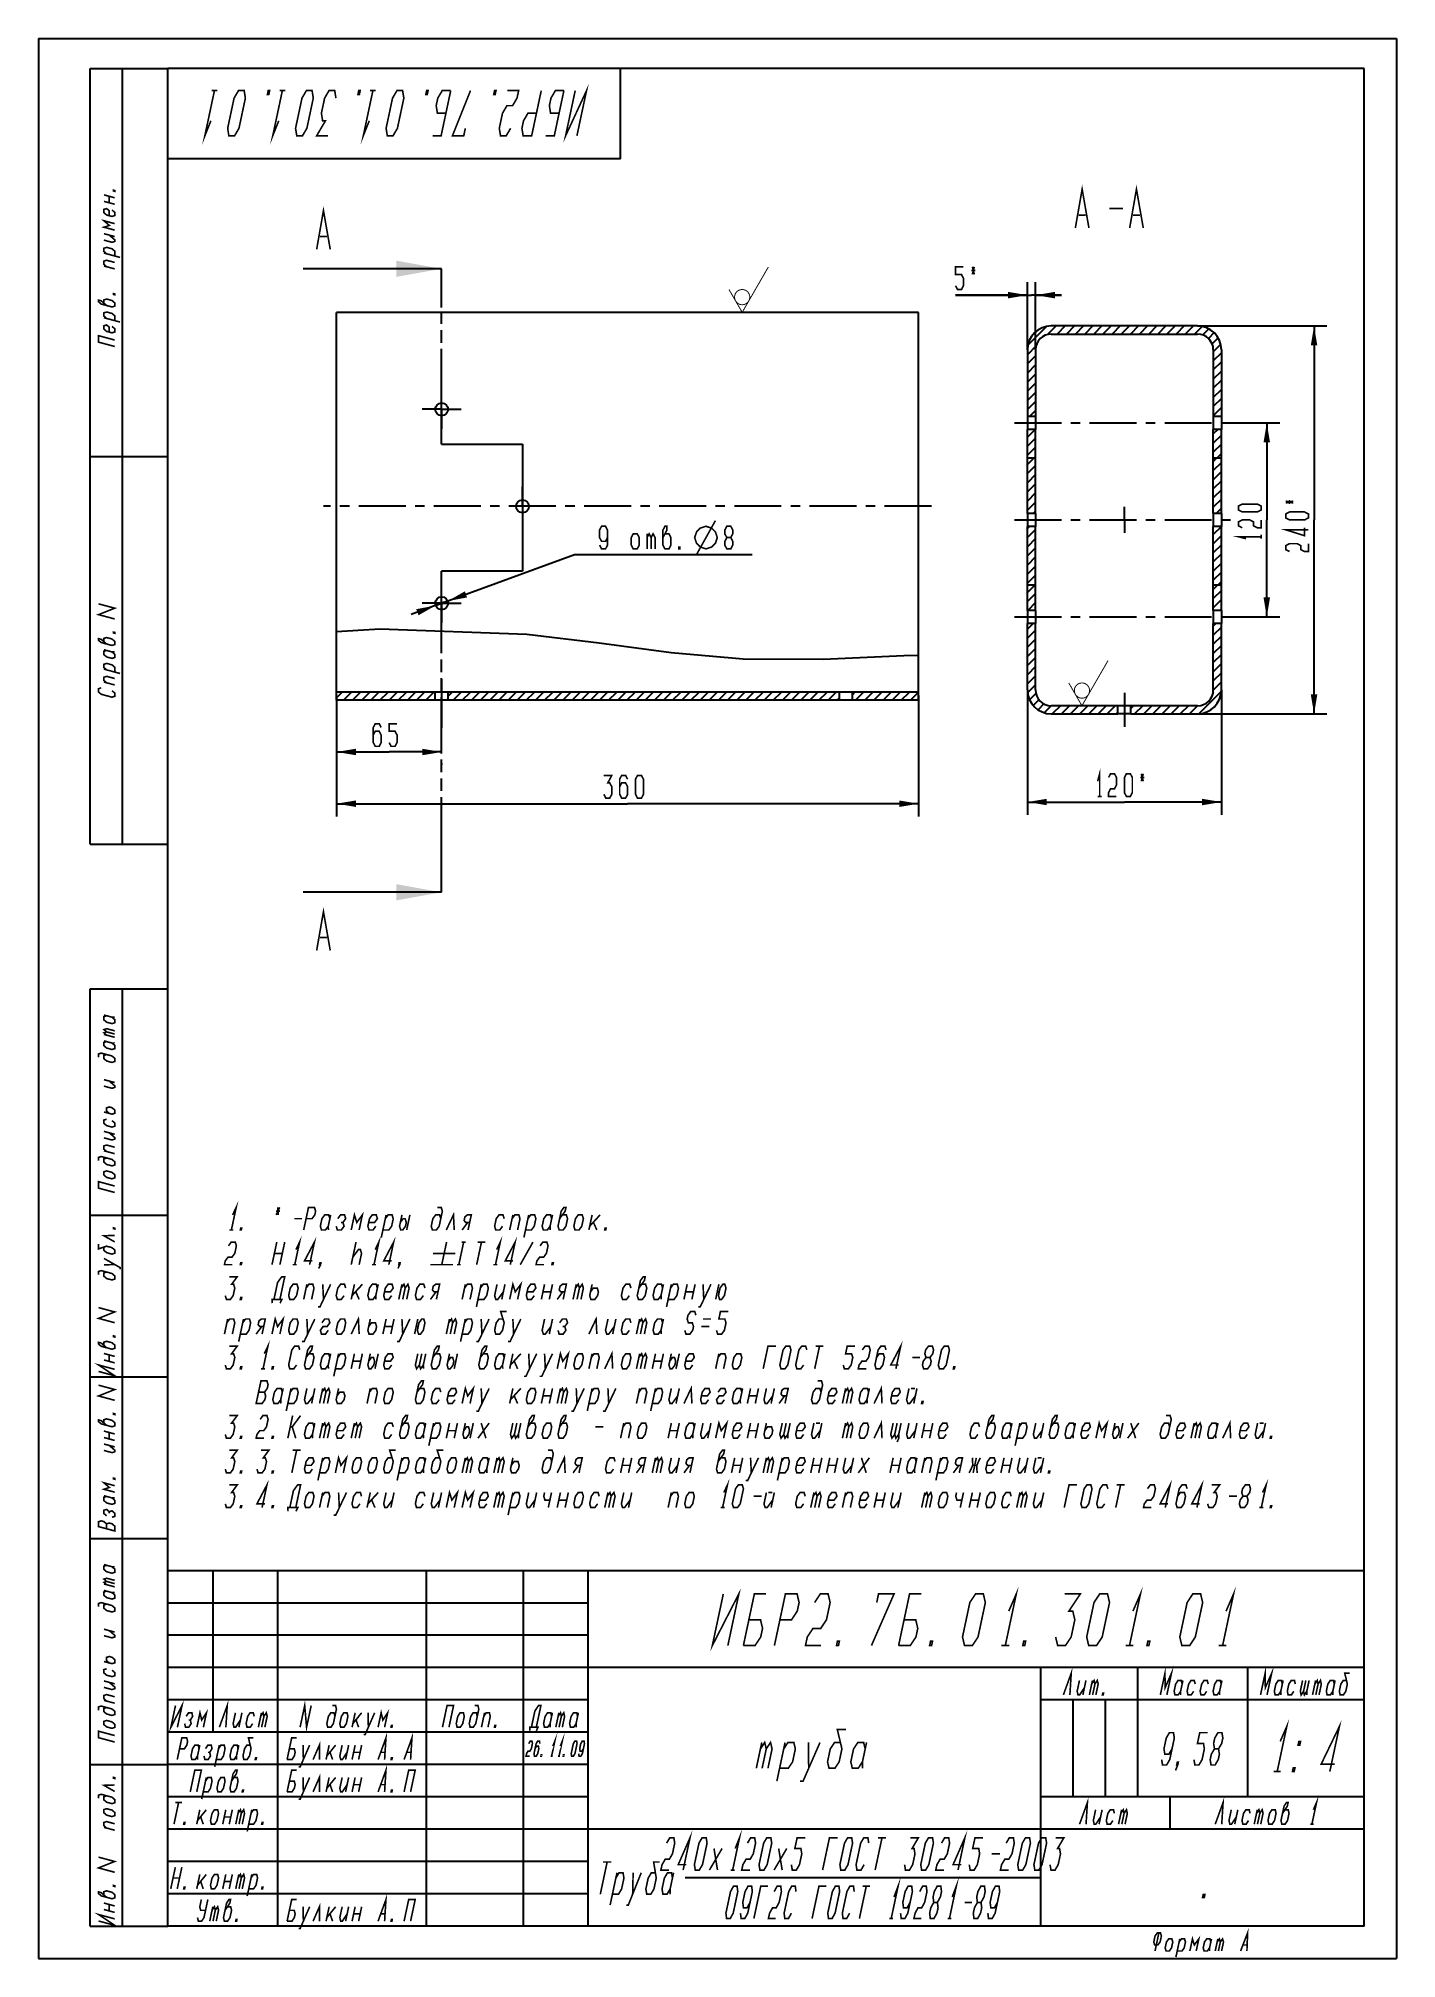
# Model space of a CAD drawing. Header units: millimetres. Extents: x 0 to 1035, y 0 to 659.
# Drawn here: x 0 to 210, y 0 to 297 of the extents above; entities outside this region: 1.
import ezdxf

# ---------------------------------------------------------------- set-up
doc = ezdxf.new("R2010")
doc.units = ezdxf.units.MM
doc.header["$LTSCALE"] = 19.36
doc.linetypes.add('CENTER', pattern=[0.6, 0.375, -0.075, 0.075, -0.075])
doc.linetypes.add('PHANTOM', pattern=[0.8, 0.45, -0.05, 0.1, -0.05, 0.1, -0.05])
doc.layers.get('0').update_dxf_attribs({"linetype": 'CONTINUOUS'})
for name, color, linetype in [('ALL_AXIS', 7, 'CONTINUOUS'), ('ALL_DIMENSIONS', 7, 'CONTINUOUS'), ('ALL_SURF_FIN', 7, 'CONTINUOUS'), ('DEFAULT_3', 7, 'PHANTOM')]:
    doc.layers.add(name, color=color, linetype=linetype)
doc.styles.get("Standard").update_dxf_attribs({"font": 'txt', "width": 0.7})
doc.dimstyles.new('DIMSTYLE_1', dxfattribs={"dimtxt": 3.5, "dimasz": 3, "dimexe": 0.18, "dimexo": 0.0625, "dimgap": 0.09, "dimtad": 1, "dimdec": 5, "dimlfac": 4, "dimdsep": 46, "dimtxsty": 'STANDARD', "dimblk": '_FILLED', "dimblk1": '_FILLED', "dimblk2": '_FILLED', "dimcen": 0.09, "dimadec": 0, "dimazin": 0, "dimtp": 0.5, "dimtm": 0.5, "dimtfac": 1, "dimtdec": 5, "dimtofl": 0, "dimtmove": 0, "dimatfit": 3, "dimldrblk": '_FILLED', "dimfxl": 1, "dimtolj": 1, "dimarcsym": 0})
doc.dimstyles.new('DIMSTYLE_2', dxfattribs={"dimtxt": 3.5, "dimasz": 3, "dimexe": 0.18, "dimexo": 0.0625, "dimgap": 0.09, "dimtad": 1, "dimlfac": 4, "dimdsep": 46, "dimtxsty": 'STANDARD', "dimblk": '_FILLED', "dimblk1": '_FILLED', "dimblk2": '_FILLED', "dimcen": 0.09, "dimadec": 0, "dimazin": 0, "dimtp": 0.3, "dimtm": 0.3, "dimtfac": 1, "dimtofl": 0, "dimtmove": 0, "dimatfit": 3, "dimldrblk": '_FILLED', "dimfxl": 1, "dimtolj": 1, "dimarcsym": 0})
doc.dimstyles.new('DIMSTYLE_3', dxfattribs={"dimtxt": 3.5, "dimasz": 3, "dimexe": 0.18, "dimexo": 0.0625, "dimgap": 0.09, "dimtad": 1, "dimlfac": 4, "dimdsep": 46, "dimtxsty": 'STANDARD', "dimblk": '_FILLED', "dimblk1": '_FILLED', "dimblk2": '_FILLED', "dimcen": 0.09, "dimadec": 0, "dimazin": 0, "dimtp": 0.5, "dimtm": 0.5, "dimtfac": 1, "dimtofl": 0, "dimtmove": 0, "dimatfit": 3, "dimldrblk": '_FILLED', "dimfxl": 1, "dimtolj": 1, "dimarcsym": 0})
doc.dimstyles.new('DIMSTYLE_4', dxfattribs={"dimtxt": 3.5, "dimasz": 3, "dimexe": 0.18, "dimexo": 0.0625, "dimgap": 0.09, "dimtad": 1, "dimtih": 1, "dimtoh": 1, "dimdec": 5, "dimlfac": 4, "dimdsep": 46, "dimtxsty": 'STANDARD', "dimblk": '_FILLED', "dimblk1": '_FILLED', "dimblk2": '_FILLED', "dimcen": 0.09, "dimadec": 0, "dimazin": 0, "dimtp": 0.2, "dimtm": 0.2, "dimtfac": 1, "dimtdec": 5, "dimtofl": 0, "dimtmove": 0, "dimatfit": 3, "dimldrblk": '_FILLED', "dimfxl": 1, "dimtolj": 1, "dimarcsym": 0})
doc.dimstyles.new('DIMSTYLE_5', dxfattribs={"dimtxt": 3.5, "dimasz": 3, "dimexe": 0.18, "dimexo": 0.0625, "dimgap": 0.09, "dimtad": 1, "dimdec": 5, "dimlfac": 4, "dimdsep": 46, "dimtxsty": 'STANDARD', "dimblk": '_FILLED', "dimblk1": '_FILLED', "dimblk2": '_FILLED', "dimcen": 0.09, "dimadec": 0, "dimazin": 0, "dimtp": 0.3, "dimtm": 0.3, "dimtfac": 1, "dimtdec": 5, "dimtofl": 0, "dimtmove": 0, "dimatfit": 3, "dimldrblk": '_FILLED', "dimfxl": 1, "dimtolj": 1, "dimarcsym": 0})
doc.dimstyles.new('DIMSTYLE_6', dxfattribs={"dimtxt": 3.5, "dimasz": 3, "dimexe": 0.18, "dimexo": 0.0625, "dimgap": 0.09, "dimtad": 1, "dimdec": 5, "dimlfac": 4, "dimdsep": 46, "dimtxsty": 'STANDARD', "dimblk": '_FILLED', "dimblk1": '_FILLED', "dimblk2": '_FILLED', "dimcen": 0.09, "dimadec": 0, "dimazin": 0, "dimtp": 0.1, "dimtm": 0.1, "dimtfac": 1, "dimtdec": 5, "dimtofl": 0, "dimtmove": 0, "dimatfit": 3, "dimldrblk": '_FILLED', "dimfxl": 1, "dimtolj": 1, "dimarcsym": 0})

msp = doc.modelspace()

# ---------------------------------------------------------------- blocks, each defined once
blk = doc.blocks.new('_FILLED')
at = {"color": 0, "linetype": 'BYBLOCK'}
blk.add_solid([(0, 0), (-1, 0.167), (-1, -0.167)], dxfattribs=at)
blk = doc.blocks.new('*D0')
at = {"layer": 'ALL_DIMENSIONS', "color": 2, "linetype": 'CONTINUOUS'}
for p, q in [((46.1, 195.05), (46.1, 176.63)), ((136.1, 195.37), (136.1, 176.63)), ((46.1, 178.63), (91.1, 178.63)), ((136.1, 178.63), (91.1, 178.63))]:
    blk.add_line(p, q, dxfattribs=at)
at = {"layer": 'ALL_DIMENSIONS', "color": 2, "linetype": 'CONTINUOUS', "xscale": 3, "yscale": 3, "zscale": 3, "rotation": 180}
blk.add_blockref('_FILLED', (46.1, 178.63), dxfattribs=at)
at = {"layer": 'ALL_DIMENSIONS', "color": 2, "linetype": 'CONTINUOUS', "xscale": 3, "yscale": 3, "zscale": 3}
blk.add_blockref('_FILLED', (136.1, 178.63), dxfattribs=at)
blk = doc.blocks.new('*D1')
at = {"layer": 'ALL_DIMENSIONS', "color": 2, "linetype": 'CONTINUOUS'}
for p, q in [((152.92, 196.23), (152.92, 176.89)), ((182.92, 196.23), (182.92, 176.89)), ((152.92, 178.89), (167.92, 178.89)), ((182.92, 178.89), (167.92, 178.89))]:
    blk.add_line(p, q, dxfattribs=at)
at = {"layer": 'ALL_DIMENSIONS', "color": 2, "linetype": 'CONTINUOUS', "xscale": 3, "yscale": 3, "zscale": 3, "rotation": 180}
blk.add_blockref('_FILLED', (152.92, 178.89), dxfattribs=at)
at = {"layer": 'ALL_DIMENSIONS', "color": 2, "linetype": 'CONTINUOUS', "xscale": 3, "yscale": 3, "zscale": 3}
blk.add_blockref('_FILLED', (182.92, 178.89), dxfattribs=at)
blk = doc.blocks.new('*D2')
at = {"layer": 'ALL_DIMENSIONS', "color": 2, "linetype": 'CONTINUOUS'}
for p, q in [((179.22, 252.53), (199.24, 252.53)), ((197.24, 252.53), (197.24, 222.53)), ((197.24, 192.53), (197.24, 222.53)), ((179.22, 192.53), (199.24, 192.53))]:
    blk.add_line(p, q, dxfattribs=at)
at = {"layer": 'ALL_DIMENSIONS', "color": 2, "linetype": 'CONTINUOUS', "xscale": 3, "yscale": 3, "zscale": 3}
for p, rotation in [((197.24, 252.53), 90), ((197.24, 192.53), 270)]:
    blk.add_blockref('_FILLED', p, dxfattribs=dict(at, rotation=rotation))
blk = doc.blocks.new('*D3')
at = {"layer": 'ALL_DIMENSIONS', "color": 2, "linetype": 'CONTINUOUS'}
for p, q in [((62.35, 209.63), (82.87, 217.17)), ((82.87, 217.17), (85.02, 217.17)), ((85.02, 217.17), (110.34, 217.17)), ((62.35, 209.63), (57.66, 207.9)), ((61.41, 209.28), (62.35, 209.63)), ((63.29, 209.97), (62.35, 209.63))]:
    blk.add_line(p, q, dxfattribs=at)
at = {"layer": 'ALL_DIMENSIONS', "color": 2, "linetype": 'CONTINUOUS', "xscale": 3, "yscale": 3, "zscale": 3}
for p, rotation in [((63.29, 209.97), 200.1702546127), ((61.41, 209.28), 20.1702546127)]:
    blk.add_blockref('_FILLED', p, dxfattribs=dict(at, rotation=rotation))
blk = doc.blocks.new('*D4')
at = {"layer": 'ALL_DIMENSIONS', "color": 2, "linetype": 'CONTINUOUS'}
for p, q in [((182.92, 237.53), (191.93, 237.53)), ((189.93, 237.53), (189.93, 222.53)), ((189.93, 207.53), (189.93, 222.53)), ((182.92, 207.53), (191.93, 207.53))]:
    blk.add_line(p, q, dxfattribs=at)
at = {"layer": 'ALL_DIMENSIONS', "color": 2, "linetype": 'CONTINUOUS', "xscale": 3, "yscale": 3, "zscale": 3}
for p, rotation in [((189.93, 237.53), 90), ((189.93, 207.53), 270)]:
    blk.add_blockref('_FILLED', p, dxfattribs=dict(at, rotation=rotation))
blk = doc.blocks.new('*D5')
at = {"layer": 'ALL_DIMENSIONS', "color": 2, "linetype": 'CONTINUOUS'}
for p, q in [((46.1, 194.63), (46.1, 184.63)), ((62.35, 194.63), (62.35, 190.37)), ((46.1, 186.63), (54.22, 186.63)), ((62.35, 186.63), (54.22, 186.63)), ((62.35, 184.85), (62.35, 184.63))]:
    blk.add_line(p, q, dxfattribs=at)
at = {"layer": 'ALL_DIMENSIONS', "color": 2, "linetype": 'CONTINUOUS', "xscale": 3, "yscale": 3, "zscale": 3, "rotation": 180}
blk.add_blockref('_FILLED', (46.1, 186.63), dxfattribs=at)
at = {"layer": 'ALL_DIMENSIONS', "color": 2, "linetype": 'CONTINUOUS', "xscale": 3, "yscale": 3, "zscale": 3}
blk.add_blockref('_FILLED', (62.35, 186.63), dxfattribs=at)
blk = doc.blocks.new('*D6')
at = {"layer": 'ALL_DIMENSIONS', "color": 2, "linetype": 'CONTINUOUS'}
for p, q in [((152.92, 248.83), (152.92, 259.29)), ((154.17, 248.83), (154.17, 259.29)), ((152.92, 257.29), (141.8, 257.29)), ((141.8, 257.29), (153.54, 257.29)), ((158.17, 257.29), (153.54, 257.29)), ((154.17, 257.29), (158.17, 257.29))]:
    blk.add_line(p, q, dxfattribs=at)
at = {"layer": 'ALL_DIMENSIONS', "color": 2, "linetype": 'CONTINUOUS', "xscale": 3, "yscale": 3, "zscale": 3}
blk.add_blockref('_FILLED', (152.92, 257.29), dxfattribs=at)
at = {"layer": 'ALL_DIMENSIONS', "color": 2, "linetype": 'CONTINUOUS', "xscale": 3, "yscale": 3, "zscale": 3, "rotation": 180}
blk.add_blockref('_FILLED', (154.17, 257.29), dxfattribs=at)
blk = doc.blocks.new('SF0_BL1', base_point=(109.82, 258.13))
at = {"layer": 'ALL_SURF_FIN', "color": 2, "linetype": 'CONTINUOUS', "const_width": 0.146}
for points in [[(108.82, 254.63), (112.86, 261.64)], [(108.82, 254.63), (106.78, 258.15)]]:
    blk.add_lwpolyline(points, dxfattribs=at)
blk.add_lwpolyline([(107.64, 256.98, 1), (109.99, 256.98, 1)], format="xyb", close=True, dxfattribs=at)
blk = doc.blocks.new('SF1_BL2', base_point=(162.36, 197.28))
at = {"layer": 'ALL_SURF_FIN', "color": 2, "linetype": 'CONTINUOUS', "const_width": 0.146}
for points in [[(161.35, 193.78), (165.4, 200.78)], [(161.35, 193.78), (159.32, 197.3)]]:
    blk.add_lwpolyline(points, dxfattribs=at)
blk.add_lwpolyline([(160.18, 196.13, 1), (162.53, 196.13, 1)], format="xyb", close=True, dxfattribs=at)
blk = doc.blocks.new('SYM_0_BL0', base_point=(1020.23, 651.08))
at = {"layer": 'ALL_SURF_FIN', "color": 2, "linetype": 'CONTINUOUS'}
for points, const_width in [([(1006.99, 652.54), (1008.27, 658.54), (1009.62, 658.54), (1009.85, 657.54), (1009.64, 656.54), (1008.98, 655.54), (1007.63, 655.54)], 0.333), ([(1011.23, 655.54), (1011.44, 656.54), (1013.24, 656.54), (1010.59, 652.54), (1012.39, 652.54), (1012.6, 653.54)], 0.333), ([(1016.18, 655.54), (1016.84, 656.54), (1017.05, 657.54), (1016.82, 658.54), (1015.92, 658.54), (1015.25, 657.54), (1015.04, 656.54), (1015.28, 655.54)], 0.333), ([(1016.79, 644.99), (1023.73, 657)], 0.25), ([(1018.24, 652.54), (1018, 653.54), (1018.85, 657.54), (1019.52, 658.54), (1020.42, 658.54), (1020.65, 657.54), (1019.8, 653.54), (1019.14, 652.54), (1018.24, 652.54)], 0.333), ([(1008.53, 655.54), (1008.79, 652.54)], 0.333), ([(1014.64, 652.54), (1015.54, 652.54), (1016.2, 653.54), (1016.42, 654.54), (1016.18, 655.54), (1015.28, 655.54), (1014.62, 654.54), (1014.4, 653.54), (1014.64, 652.54)], 0.333), ([(1016.79, 644.99), (1013.3, 651.03)], 0.25), ([(1028.85, 644.75), (1033.47, 652.76)], 0.25), ([(1028.85, 644.75), (1026.52, 648.78)], 0.25)]:
    blk.add_lwpolyline(points, dxfattribs=dict(at, const_width=const_width))
at = {"layer": 'ALL_SURF_FIN', "color": 2, "linetype": 'CONTINUOUS', "const_width": 0.25}
for points in [[(1026.38, 650.96, 0.433164), (1026.31, 644.78)], [(1033.28, 644.64, 0.372459), (1033.23, 650.8)]]:
    blk.add_lwpolyline(points, format="xyb", dxfattribs=at)

# ---------------------------------------------------------------- dimensions: what is measured, and where the dimension line sits
at = {"layer": 'ALL_DIMENSIONS', "color": 2, "linetype": 'CONTINUOUS'}
dim = msp.add_linear_dim(base=(154.16574, 257.2907607), p1=(152.91574, 248.8269481), p2=(154.16574, 248.8269481), text='<>*', dimstyle='DIMSTYLE_6', dxfattribs=at)
dim.commit()
dim.dimension.update_dxf_attribs({"geometry": '*D6', "text_midpoint": (141.800317, 258.1657607), "dimtype": 160})
for base, p1, p2, angle, dimstyle, picture, middle in [((197.2384529, 252.5269481), (179.21574, 192.5269481), (179.21574, 252.5269481), 90, 'DIMSTYLE_3', '*D2', (196.3634529, 217.6269481)), ((152.91574, 178.8886551), (182.91574, 196.2269481), (152.91574, 196.2269481), 180, 'DIMSTYLE_2', '*D1', (163.01574, 179.7636551))]:
    dim = msp.add_linear_dim(base=base, p1=p1, p2=p2, angle=angle, text='<>*', dimstyle=dimstyle, dxfattribs=at)
    dim.commit()
    dim.dimension.update_dxf_attribs({"geometry": picture, "text_midpoint": middle, "dimtype": 160})
for base, p1, p2, angle, dimstyle, picture, middle in [((189.9280799, 207.5269481), (182.91574, 237.5269481), (182.91574, 207.5269481), 270, 'DIMSTYLE_5', '*D4', (189.0530799, 218.8519481)), ((46.0994389, 178.6286529), (136.0994389, 195.3693571), (46.0994389, 195.0510457), 180, 'DIMSTYLE_1', '*D0', (87.4244389, 179.5036529))]:
    dim = msp.add_linear_dim(base=base, p1=p1, p2=p2, angle=angle, dimstyle=dimstyle, dxfattribs=at)
    dim.commit()
    dim.dimension.update_dxf_attribs({"geometry": picture, "text_midpoint": middle, "dimtype": 160})
dim = msp.add_diameter_dim_2p(p1=(61.410758, 209.2838658), p2=(63.2881198, 209.97344), text='9 отв.<>', dimstyle='DIMSTYLE_4', dxfattribs=at)
dim.commit()
dim.dimension.update_dxf_attribs({"geometry": '*D3', "text_midpoint": (86.7684498, 218.0420128), "dimtype": 163})
dim = msp.add_linear_dim(base=(62.3494389, 186.6286529), p1=(46.0994389, 194.6286529), p2=(62.3494389, 194.6286529), dimstyle='DIMSTYLE_5', dxfattribs=at)
dim.commit()
dim.dimension.update_dxf_attribs({"geometry": '*D5', "text_midpoint": (51.7744389, 187.5036529), "dimtype": 160})

# ---------------------------------------------------------------- linework, layer by layer
at = {"color": 7, "linetype": 'CONTINUOUS'}
for p, q in [((0, 297), (0, 0)), ((0, 297), (210, 297)), ((210, 297), (210, 0)), ((8, 172.3498994), (8, 292.3498994)), ((8, 292.3498994), (20, 292.3498994)), ((13, 172.3498994), (13, 292.3498994)), ((90, 292.3498994), (20, 292.3498994)), ((20, 278.3498994), (20, 292.3498994)), ((20, 172.3498994), (20, 292.3498994)), ((20, 5), (20, 292.3498994)), ((205, 292.3498994), (20, 292.3498994)), ((90, 278.3498994), (90, 292.3498994)), ((205, 5), (205, 292.3498994)), ((90, 278.3498994), (20, 278.3498994)), ((62.3494389, 261.3676079), (46.9224141, 261.3676079)), ((46.0994389, 194.6286529), (46.0994389, 254.6286529)), ((136.0994389, 254.6286529), (46.0994389, 254.6286529)), ((136.0994389, 194.6286529), (136.0994389, 254.6286529)), ((179.21574, 252.5269481), (156.61574, 252.5269481)), ((156.61574, 251.2769481), (179.21574, 251.2769481)), ((152.91574, 248.8269481), (152.91574, 238.5269481)), ((154.16574, 248.8269481), (154.16574, 238.5269481)), ((181.66574, 248.8269481), (181.66574, 238.5269481)), ((182.91574, 248.8269481), (182.91574, 238.5269481)), ((154.16574, 238.5269481), (152.91574, 238.5269481)), ((182.91574, 238.5269481), (181.66574, 238.5269481)), ((152.91574, 223.5269481), (152.91574, 236.5269481)), ((154.16574, 236.5269481), (152.91574, 236.5269481)), ((154.16574, 223.5269481), (154.16574, 236.5269481)), ((181.66574, 223.5269481), (181.66574, 236.5269481)), ((182.91574, 236.5269481), (181.66574, 236.5269481)), ((182.91574, 223.5269481), (182.91574, 236.5269481)), ((8, 232.3498994), (20, 232.3498994)), ((152.91574, 232.1504423), (154.16574, 232.1504423)), ((181.66574, 232.1504423), (182.91574, 232.1504423)), ((154.16574, 223.5269481), (152.91574, 223.5269481)), ((182.91574, 223.5269481), (181.66574, 223.5269481)), ((152.91574, 208.5269481), (152.91574, 221.5269481)), ((154.16574, 221.5269481), (152.91574, 221.5269481)), ((154.16574, 208.5269481), (154.16574, 221.5269481)), ((182.91574, 221.5269481), (181.66574, 221.5269481)), ((181.66574, 208.5269481), (181.66574, 221.5269481)), ((182.91574, 208.5269481), (182.91574, 221.5269481)), ((152.91574, 212.4796691), (154.16574, 212.4796691)), ((181.66574, 212.4796691), (182.91574, 212.4796691)), ((154.16574, 208.5269481), (152.91574, 208.5269481)), ((182.91574, 208.5269481), (181.66574, 208.5269481)), ((52.7946085, 205.6065865), (46.0994389, 205.23356)), ((75.500245, 204.7998565), (52.7946085, 205.6065865)), ((154.16574, 206.5269481), (152.91574, 206.5269481)), ((152.91574, 196.2269481), (152.91574, 206.5269481)), ((154.16574, 196.2269481), (154.16574, 206.5269481)), ((182.91574, 206.5269481), (181.66574, 206.5269481)), ((181.66574, 196.2269481), (181.66574, 206.5269481)), ((182.91574, 196.2269481), (182.91574, 206.5269481)), ((86.7263188, 203.4502507), (75.500245, 204.7998565)), ((97.8559233, 201.9684748), (86.7263188, 203.4502507)), ((108.9765093, 200.9739977), (97.8559233, 201.9684748)), ((121.3614269, 200.9260372), (108.9765093, 200.9739977)), ((133.807235, 201.4925067), (121.3614269, 200.9260372)), ((136.0994389, 201.5730016), (133.807235, 201.4925067)), ((61.3494389, 195.8786529), (46.0994389, 195.8786529)), ((61.3494389, 194.6286529), (46.0994389, 194.6286529)), ((61.3494389, 194.6286529), (61.3494389, 195.8786529)), ((123.8494389, 195.8786529), (63.3494389, 195.8786529)), ((63.3494389, 194.6286529), (63.3494389, 195.8786529)), ((123.8494389, 194.6286529), (63.3494389, 194.6286529)), ((123.8494389, 194.6286529), (123.8494389, 195.8786529)), ((136.0994389, 195.8786529), (125.8494389, 195.8786529)), ((125.8494389, 194.6286529), (125.8494389, 195.8786529)), ((136.0994389, 194.6286529), (125.8494389, 194.6286529)), ((166.91574, 193.7769481), (156.61574, 193.7769481)), ((166.91574, 192.5269481), (166.91574, 193.7769481)), ((179.21574, 193.7769481), (168.91574, 193.7769481)), ((168.91574, 192.5269481), (168.91574, 193.7769481)), ((156.61574, 192.5269481), (166.91574, 192.5269481)), ((168.91574, 192.5269481), (179.21574, 192.5269481)), ((8, 172.3498994), (20, 172.3498994)), ((62.3494389, 164.9283529), (46.9224141, 164.9283529)), ((8, 5), (8, 150)), ((8, 150), (20, 150)), ((13, 5), (13, 150)), ((20, 5), (20, 150)), ((8, 115), (20, 115)), ((8, 90), (20, 90)), ((8, 65), (20, 65)), ((205, 60), (20, 60)), ((20, 5), (20, 60)), ((27, 35), (27, 60)), ((37, 5), (37, 60)), ((60, 5), (60, 60)), ((75, 5), (75, 60)), ((85, 5), (85, 60)), ((205, 5), (205, 60)), ((85, 55), (20, 55)), ((85, 50), (20, 50)), ((205, 45), (20, 45)), ((155, 5), (155, 45)), ((170, 25), (170, 45)), ((187, 25), (187, 45)), ((85, 40), (20, 40)), ((205, 40), (155, 40)), ((160, 25), (160, 40)), ((165, 25), (165, 40)), ((85, 35), (20, 35)), ((8, 30), (20, 30)), ((85, 30), (20, 30)), ((85, 25), (20, 25)), ((205, 25), (155, 25)), ((175, 20), (175, 25)), ((205, 20), (20, 20)), ((85, 15), (20, 15)), ((155, 12.5), (100, 12.5)), ((85, 10), (20, 10)), ((8, 5), (20, 5)), ((205, 5), (20, 5)), ((205, 5), (20, 5)), ((0, 0), (210, 0))]:
    msp.add_line(p, q, dxfattribs=at)
at = {"color": 5, "linetype": 'CONTINUOUS'}
for p, q in [((46.9224141, 261.3676079), (40.9224141, 261.3676079)), ((46.9224141, 164.9283529), (40.9224141, 164.9283529))]:
    msp.add_line(p, q, dxfattribs=at)
at = {"color": 2, "linetype": 'CONTINUOUS'}
for p, q in [((157.3669926, 252.5269481), (156.0463685, 251.206324)), ((158.7812061, 252.5269481), (157.5312061, 251.2769481)), ((160.1954197, 252.5269481), (158.9454197, 251.2769481)), ((161.6096332, 252.5269481), (160.3596332, 251.2769481)), ((163.0238468, 252.5269481), (161.7738468, 251.2769481)), ((164.4380604, 252.5269481), (163.1880604, 251.2769481)), ((165.8522739, 252.5269481), (164.6022739, 251.2769481)), ((167.2664875, 252.5269481), (166.0164875, 251.2769481)), ((168.6807011, 252.5269481), (167.4307011, 251.2769481)), ((170.0949146, 252.5269481), (168.8449146, 251.2769481)), ((171.5091282, 252.5269481), (170.2591282, 251.2769481)), ((172.9233417, 252.5269481), (171.6733417, 251.2769481)), ((174.3375553, 252.5269481), (173.0875553, 251.2769481)), ((175.7517689, 252.5269481), (174.5017689, 251.2769481)), ((177.1659824, 252.5269481), (175.9159824, 251.2769481)), ((178.580196, 252.5269481), (177.330196, 251.2769481)), ((179.9215829, 252.4541214), (178.7444096, 251.2769481)), ((155.8738309, 252.448), (152.994688, 249.568857)), ((180.9634445, 252.0817694), (180.0179286, 251.1362536)), ((181.7828444, 251.4869558), (180.8986164, 250.6027278)), ((182.40437, 250.6942678), (181.4775212, 249.767419)), ((182.8121355, 249.6878198), (181.66574, 248.5414242)), ((154.236364, 249.3963195), (152.91574, 248.0756955)), ((154.16574, 247.9114819), (152.91574, 246.6614819)), ((182.91574, 248.3772107), (181.66574, 247.1272107)), ((182.91574, 246.9629971), (181.66574, 245.7129971)), ((154.16574, 246.4972684), (152.91574, 245.2472684)), ((154.16574, 245.0830548), (152.91574, 243.8330548)), ((154.16574, 243.6688412), (152.91574, 242.4188412)), ((182.91574, 245.5487836), (181.66574, 244.2987836)), ((182.91574, 244.13457), (181.66574, 242.88457)), ((154.16574, 242.2546277), (152.91574, 241.0046277)), ((154.16574, 240.8404141), (152.91574, 239.5904141)), ((182.91574, 242.7203564), (181.66574, 241.4703564)), ((182.91574, 241.3061429), (181.66574, 240.0561429)), ((154.16574, 239.4262006), (153.2664875, 238.5269481)), ((182.91574, 239.8919293), (181.66574, 238.6419293)), ((154.0949146, 236.5269481), (152.91574, 235.3477734)), ((154.16574, 235.1835599), (152.91574, 233.9335599)), ((182.3791859, 236.5269481), (181.66574, 235.8135022)), ((182.91574, 235.6492886), (181.66574, 234.3992886)), ((154.16574, 233.7693463), (152.91574, 232.5193463)), ((154.16574, 232.3551327), (152.91574, 231.1051327)), ((182.91574, 234.2350751), (181.66574, 232.9850751)), ((182.91574, 232.8208615), (181.66574, 231.5708615)), ((154.16574, 230.9409192), (152.91574, 229.6909192)), ((154.16574, 229.5267056), (152.91574, 228.2767056)), ((182.91574, 231.4066479), (181.66574, 230.1566479)), ((182.91574, 229.9924344), (181.66574, 228.7424344)), ((154.16574, 228.1124921), (152.91574, 226.8624921)), ((154.16574, 226.6982785), (152.91574, 225.4482785)), ((182.91574, 228.5782208), (181.66574, 227.3282208)), ((182.91574, 227.1640072), (181.66574, 225.9140072)), ((182.91574, 225.7497937), (181.66574, 224.4997937)), ((154.16574, 225.2840649), (152.91574, 224.0340649)), ((154.16574, 223.8698514), (153.8228367, 223.5269481)), ((182.91574, 224.3355801), (182.1071079, 223.5269481)), ((153.2370502, 221.5269481), (152.91574, 221.2056378)), ((154.16574, 221.0414242), (152.91574, 219.7914242)), ((182.91574, 221.507153), (181.66574, 220.257153)), ((182.91574, 220.0929394), (181.66574, 218.8429394)), ((154.16574, 219.6272107), (152.91574, 218.3772107)), ((154.16574, 218.2129971), (152.91574, 216.9629971)), ((182.91574, 218.6787259), (181.66574, 217.4287259)), ((182.91574, 217.2645123), (181.66574, 216.0145123)), ((154.16574, 216.7987836), (152.91574, 215.5487836)), ((154.16574, 215.38457), (152.91574, 214.13457)), ((154.16574, 213.9703564), (152.91574, 212.7203564)), ((182.91574, 215.8502987), (181.66574, 214.6002987)), ((182.91574, 214.4360852), (181.66574, 213.1860852)), ((154.16574, 212.5561429), (152.91574, 211.3061429)), ((154.16574, 211.1419293), (152.91574, 209.8919293)), ((182.91574, 213.0218716), (181.66574, 211.7718716)), ((182.91574, 211.6076581), (181.66574, 210.3576581)), ((154.16574, 209.7277157), (152.9649723, 208.5269481)), ((182.91574, 210.1934445), (181.66574, 208.9434445)), ((182.91574, 208.7792309), (182.6634571, 208.5269481)), ((153.7933994, 206.5269481), (152.91574, 205.6492886)), ((154.16574, 205.4850751), (152.91574, 204.2350751)), ((182.0776707, 206.5269481), (181.66574, 206.1150174)), ((182.91574, 205.9508038), (181.66574, 204.7008038)), ((154.16574, 204.0708615), (152.91574, 202.8208615)), ((154.16574, 202.6566479), (152.91574, 201.4066479)), ((182.91574, 204.5365902), (181.66574, 203.2865902)), ((182.91574, 203.1223767), (181.66574, 201.8723767)), ((154.16574, 201.2424344), (152.91574, 199.9924344)), ((154.16574, 199.8282208), (152.91574, 198.5782208)), ((182.91574, 201.7081631), (181.66574, 200.4581631)), ((182.91574, 200.2939496), (181.66574, 199.0439496)), ((154.16574, 198.4140072), (152.91574, 197.1640072)), ((154.16574, 196.9997937), (152.9448175, 195.7788712)), ((182.9051167, 196.0406856), (179.4020023, 192.5375712)), ((182.91574, 197.4655224), (181.6649204, 196.2147029)), ((182.91574, 198.879736), (181.66574, 197.629736)), ((46.0994389, 194.9883209), (46.9897709, 195.8786529)), ((47.1539845, 194.6286529), (48.4039845, 195.8786529)), ((48.5681981, 194.6286529), (49.8181981, 195.8786529)), ((49.9824116, 194.6286529), (51.2324116, 195.8786529)), ((51.3966252, 194.6286529), (52.6466252, 195.8786529)), ((52.8108387, 194.6286529), (54.0608387, 195.8786529)), ((54.2250523, 194.6286529), (55.4750523, 195.8786529)), ((55.6392659, 194.6286529), (56.8892659, 195.8786529)), ((57.0534794, 194.6286529), (58.3034794, 195.8786529)), ((58.467693, 194.6286529), (59.717693, 195.8786529)), ((59.8819066, 194.6286529), (61.1319066, 195.8786529)), ((61.2961201, 194.6286529), (61.3494389, 194.6819717)), ((63.3494389, 195.2677581), (63.9603337, 195.8786529)), ((64.1245472, 194.6286529), (65.3745472, 195.8786529)), ((65.5387608, 194.6286529), (66.7887608, 195.8786529)), ((66.9529744, 194.6286529), (68.2029744, 195.8786529)), ((68.3671879, 194.6286529), (69.6171879, 195.8786529)), ((69.7814015, 194.6286529), (71.0314015, 195.8786529)), ((71.1956151, 194.6286529), (72.4456151, 195.8786529)), ((72.6098286, 194.6286529), (73.8598286, 195.8786529)), ((74.0240422, 194.6286529), (75.2740422, 195.8786529)), ((75.4382557, 194.6286529), (76.6882557, 195.8786529)), ((76.8524693, 194.6286529), (78.1024693, 195.8786529)), ((78.2666829, 194.6286529), (79.5166829, 195.8786529)), ((79.6808964, 194.6286529), (80.9308964, 195.8786529)), ((81.09511, 194.6286529), (82.34511, 195.8786529)), ((82.5093236, 194.6286529), (83.7593236, 195.8786529)), ((83.9235371, 194.6286529), (85.1735371, 195.8786529)), ((85.3377507, 194.6286529), (86.5877507, 195.8786529)), ((86.7519642, 194.6286529), (88.0019642, 195.8786529)), ((88.1661778, 194.6286529), (89.4161778, 195.8786529)), ((89.5803914, 194.6286529), (90.8303914, 195.8786529)), ((90.9946049, 194.6286529), (92.2446049, 195.8786529)), ((92.4088185, 194.6286529), (93.6588185, 195.8786529)), ((93.8230321, 194.6286529), (95.0730321, 195.8786529)), ((95.2372456, 194.6286529), (96.4872456, 195.8786529)), ((96.6514592, 194.6286529), (97.9014592, 195.8786529)), ((98.0656727, 194.6286529), (99.3156727, 195.8786529)), ((99.4798863, 194.6286529), (100.7298863, 195.8786529)), ((100.8940999, 194.6286529), (102.1440999, 195.8786529)), ((102.3083134, 194.6286529), (103.5583134, 195.8786529)), ((103.722527, 194.6286529), (104.972527, 195.8786529)), ((105.1367405, 194.6286529), (106.3867405, 195.8786529)), ((106.5509541, 194.6286529), (107.8009541, 195.8786529)), ((107.9651677, 194.6286529), (109.2151677, 195.8786529)), ((109.3793812, 194.6286529), (110.6293812, 195.8786529)), ((110.7935948, 194.6286529), (112.0435948, 195.8786529)), ((112.2078084, 194.6286529), (113.4578084, 195.8786529)), ((113.6220219, 194.6286529), (114.8720219, 195.8786529)), ((115.0362355, 194.6286529), (116.2862355, 195.8786529)), ((116.450449, 194.6286529), (117.700449, 195.8786529)), ((117.8646626, 194.6286529), (119.1146626, 195.8786529)), ((119.2788762, 194.6286529), (120.5288762, 195.8786529)), ((120.6930897, 194.6286529), (121.9430897, 195.8786529)), ((122.1073033, 194.6286529), (123.3573033, 195.8786529)), ((123.5215169, 194.6286529), (123.8494389, 194.956575)), ((125.8494389, 195.5423614), (126.1857304, 195.8786529)), ((126.349944, 194.6286529), (127.599944, 195.8786529)), ((127.7641575, 194.6286529), (129.0141575, 195.8786529)), ((129.1783711, 194.6286529), (130.4283711, 195.8786529)), ((130.5925847, 194.6286529), (131.8425847, 195.8786529)), ((132.0067982, 194.6286529), (133.2567982, 195.8786529)), ((133.4210118, 194.6286529), (134.6710118, 195.8786529)), ((134.8352254, 194.6286529), (136.0852254, 195.8786529)), ((154.2365915, 195.6564316), (153.2586264, 194.6784665)), ((154.6992103, 194.7048369), (153.8133613, 193.8189879)), ((155.4731957, 194.0646087), (154.5627746, 193.1541876)), ((156.6007518, 193.7779512), (155.5208936, 192.6980931)), ((158.0139622, 193.7769481), (156.7639622, 192.5269481)), ((159.4281757, 193.7769481), (158.1781757, 192.5269481)), ((160.8423893, 193.7769481), (159.5923893, 192.5269481)), ((162.2566029, 193.7769481), (161.0066029, 192.5269481)), ((163.6708164, 193.7769481), (162.4208164, 192.5269481)), ((165.08503, 193.7769481), (163.83503, 192.5269481)), ((166.4992435, 193.7769481), (165.2492435, 192.5269481)), ((169.3276707, 193.7769481), (168.91574, 193.3650174)), ((170.7418842, 193.7769481), (169.4918842, 192.5269481)), ((172.1560978, 193.7769481), (170.9060978, 192.5269481)), ((173.5703114, 193.7769481), (172.3203114, 192.5269481)), ((174.9845249, 193.7769481), (173.7345249, 192.5269481)), ((176.3987385, 193.7769481), (175.1487385, 192.5269481)), ((177.812952, 193.7769481), (176.562952, 192.5269481)), ((179.2279852, 193.7777676), (177.9771656, 192.5269481)), ((166.91574, 192.7792309), (166.6634571, 192.5269481))]:
    msp.add_line(p, q, dxfattribs=at)
at = {"color": 2, "linetype": 'CONTINUOUS', "const_width": 0.25}
for points in [[(26.6643164, 284.2614199), (25.7308525, 281.9280879), (27.2187529, 288.928084)], [(27.65625, 288.928084), (26.7812451, 288.928084)], [(31.812499, 288.928084), (32.0020127, 287.761418), (31.0100898, 283.0947539), (30.3246094, 281.9280879), (29.4496045, 281.9280879), (29.2600908, 283.0947539), (30.2520137, 287.761418), (30.9375049, 288.928084), (31.812499, 288.928084)], [(35.531251, 288.928084), (35.7500049, 288.928084), (35.6260078, 288.3447617), (35.4072539, 288.3447617), (35.531251, 288.928084)], [(37.1643213, 284.2614199), (36.2308574, 281.9280879), (37.7187471, 288.928084)], [(38.1562549, 288.928084), (37.28125, 288.928084)], [(42.3125039, 288.928084), (42.5020176, 287.761418), (41.510084, 283.0947539), (40.8246035, 281.9280879), (39.9496094, 281.9280879), (39.760085, 283.0947539), (40.7520186, 287.761418), (41.437499, 288.928084), (42.3125039, 288.928084)], [(44.7621094, 281.9280879), (43.0120996, 281.9280879), (44.3830713, 284.2614199), (43.9455742, 284.2614199), (43.7560498, 285.4280859), (44.2520166, 287.761418), (44.9374971, 288.928084), (45.812502, 288.928084), (46.0020156, 287.761418)], [(49.5312539, 288.928084), (49.7499971, 288.928084), (49.6260107, 288.3447617), (49.4072568, 288.3447617), (49.5312539, 288.928084)], [(51.1643242, 284.2614199), (50.2308496, 281.9280879), (51.71875, 288.928084)], [(52.1562471, 288.928084), (51.2812529, 288.928084)], [(56.3124961, 288.928084), (56.5020205, 287.761418), (55.5100869, 283.0947539), (54.8246064, 281.9280879), (53.9496016, 281.9280879), (53.7600879, 283.0947539), (54.7520215, 287.761418), (55.437502, 288.928084), (56.3124961, 288.928084)], [(60.031248, 288.928084), (60.250002, 288.928084), (60.1260049, 288.3447617), (59.9072617, 288.3447617), (60.031248, 288.928084)], [(63.75, 288.928084), (62.2620996, 281.9280879), (60.9496084, 281.9280879)], [(63.75, 288.928084), (62.437498, 288.928084), (61.7520176, 287.761418), (61.5040342, 286.594752), (61.6935479, 285.4280859), (63.0060498, 285.4280859)], [(66.812501, 288.928084), (64.0121094, 281.9280879), (65.7621084, 281.9280879), (66.0100918, 283.0947539)], [(70.5312529, 288.928084), (70.7499961, 288.928084), (70.6260098, 288.3447617), (70.4072559, 288.3447617), (70.5312529, 288.928084)], [(73.0100879, 283.0947539), (72.3246074, 281.9280879), (71.4496025, 281.9280879), (71.2600889, 283.0947539), (71.7560557, 285.4280859), (72.4415361, 286.594752), (73.3165303, 286.594752), (74.0020215, 287.761418), (74.2500049, 288.928084), (72.4999951, 288.928084)], [(77.7500029, 288.928084), (76.2621025, 281.9280879), (74.9496006, 281.9280879), (74.7600869, 283.0947539), (75.0080703, 284.2614199), (75.6935508, 285.4280859), (77.0060527, 285.4280859)], [(81.250001, 288.928084), (79.7621006, 281.9280879), (78.4496094, 281.9280879)], [(81.250001, 288.928084), (79.937499, 288.928084), (79.2520186, 287.761418), (79.0040352, 286.594752), (79.1935488, 285.4280859), (80.5060508, 285.4280859)], [(83.2621094, 281.9280879), (84.749999, 288.928084), (81.5120996, 281.9280879), (83, 288.928084)], [(11.7940942, 273.4749102), (11.7940942, 273.3498926), (11.5857603, 273.4057305), (11.5857603, 273.5307266), (11.7940942, 273.4749102)], [(160.3303652, 267.6788125), (161.3803711, 273.6788184), (162.430377, 267.6788125)], [(168.7303691, 267.6788125), (169.780375, 273.6788184), (170.8303594, 267.6788125)], [(10.1274277, 272.7964766), (11.7940942, 272.3499023)], [(11.7940942, 271.3498906), (10.1274277, 271.7964863)], [(10.9607637, 269.5731973), (10.9607637, 270.3231953), (10.5440957, 270.6848418), (10.1274277, 270.5464824), (10.1274277, 270.0464766), (10.5440957, 269.6848301), (11.3774263, 269.461543), (11.7940942, 269.5999023), (11.7940942, 270.0999082), (11.3774263, 270.4615547)], [(10.9607637, 271.5731992), (10.9607637, 272.5731895)], [(165.580373, 270.6788262), (167.6803633, 270.6788262)], [(11.7940942, 267.3499082), (10.1274277, 267.7964824), (10.9607637, 268.0731797), (10.1274277, 268.7964727), (11.7940942, 268.3498984)], [(160.8553789, 269.6788145), (161.9053633, 269.6788145)], [(169.2553613, 269.6788145), (170.3053672, 269.6788145)], [(10.1274277, 266.7964707), (11.7940942, 266.3498965)], [(10.1274277, 265.7964805), (11.3774263, 265.4615391), (11.7940942, 265.5998984), (11.7940942, 265.8498906), (10.9607637, 266.5731836)], [(11.7940942, 263.3499043), (11.7940942, 264.0999023), (11.3774263, 264.4615488), (10.5440957, 264.6848359), (10.1274277, 264.5464766), (10.1274277, 264.0464707), (10.5440957, 263.6848457)], [(12.6274302, 263.1266172), (10.1274277, 263.7964785)], [(10.5440957, 261.6848438), (10.1274277, 262.0464902), (10.1274277, 262.5464746), (10.5440957, 262.684834), (11.7940942, 262.3498926)], [(11.7940942, 261.3499023), (10.1274277, 261.7964766)], [(10.5440957, 255.6848379), (9.7107598, 256.4081309), (9.2940972, 256.5197637), (9.2940972, 256.2697715), (9.7107598, 255.908125), (11.3774263, 255.4615508), (11.7940942, 255.5999102), (11.7940942, 256.0998945), (11.3774263, 256.461541), (10.5440957, 256.6848281), (10.1274277, 256.5464902), (10.1274277, 256.0464844)], [(11.7940942, 257.4748945), (11.7940942, 257.3498984), (11.5857603, 257.4057148), (11.5857603, 257.5307324), (11.7940942, 257.4748945)], [(11.7940942, 253.3498945), (11.7940942, 254.0998926), (11.3774263, 254.4615391), (10.5440957, 254.6848262), (10.1274277, 254.5464883), (10.1274277, 254.0464824), (10.5440957, 253.6848359)], [(12.6274302, 253.1266074), (10.1274277, 253.7964902)], [(10.9607637, 251.5731797), (10.9607637, 252.3231992), (10.5440957, 252.6848457), (10.1274277, 252.5464863), (10.1274277, 252.0464805), (10.5440957, 251.684834), (11.3774263, 251.4615469), (11.7940942, 251.5999063), (11.7940942, 252.0998906), (11.3774263, 252.4615371)], [(11.7940942, 249.3498906), (9.2940972, 250.0197734), (9.2940972, 251.0197637), (11.7940942, 250.3499023)], [(11.7940942, 207.2040566), (9.2940972, 207.8739395), (11.7940942, 208.8707285), (9.2940972, 209.5406113)], [(11.7940942, 205.1207383), (11.7940942, 204.9957422), (11.5857603, 205.0515586), (11.5857603, 205.1765547), (11.7940942, 205.1207383)], [(10.5440957, 203.3306602), (9.7107598, 204.0539531), (9.2940972, 204.1656074), (9.2940972, 203.9156152), (9.7107598, 203.5539687), (11.3774263, 203.107373), (11.7940942, 203.2457324), (11.7940942, 203.7457383), (11.3774263, 204.1073848), (10.5440957, 204.3306719), (10.1274277, 204.1923125), (10.1274277, 203.6923066)], [(10.1274277, 202.4423242), (11.3774263, 202.1073828), (11.7940942, 202.1207246)], [(10.5440957, 202.3306699), (10.1274277, 202.1923105), (10.1274277, 201.6923047), (10.5440957, 201.3306797), (11.3774263, 201.1073711), (11.7940942, 201.2457305), (11.7940942, 201.7457363), (11.3774263, 202.1073828)], [(11.7940942, 198.9957363), (11.7940942, 199.7457344), (11.3774263, 200.1073809), (10.5440957, 200.330668), (10.1274277, 200.1923086), (10.1274277, 199.6923242), (10.5440957, 199.3306777)], [(12.6274302, 198.7724492), (10.1274277, 199.4423105)], [(9.7107598, 196.5539512), (9.2940972, 196.4156133), (9.2940972, 195.9156074), (9.7107598, 195.5539609), (11.3774263, 195.1073867), (11.7940942, 195.2457246), (11.7940942, 195.7457305), (11.3774263, 196.107377)], [(10.5440957, 197.3306758), (10.1274277, 197.6923223), (10.1274277, 198.1923066), (10.5440957, 198.330666), (11.7940942, 197.9957246)], [(11.7940942, 196.9957344), (10.1274277, 197.4423086)], [(10.1274277, 145.946582), (11.3774263, 145.6116406), (11.7940942, 145.6250039)], [(10.5440957, 145.8349385), (10.1274277, 145.6965791), (10.1274277, 145.196584), (10.5440957, 144.8349375), (11.3774263, 144.6116504), (11.7940942, 144.749999), (11.7940942, 145.2500049), (11.3774263, 145.6116406)], [(10.5440957, 143.3349414), (10.1274277, 143.6965771), (10.5440957, 143.8349365), (11.7940942, 143.4999951)], [(10.5440957, 142.8349355), (10.1274277, 143.196582), (10.5440957, 143.3349414), (11.7940942, 143)], [(11.7940942, 142.5000049), (10.1274277, 142.9465791)], [(10.5440957, 139.8349326), (10.1274277, 139.696584), (10.1274277, 139.1965781), (10.5440957, 138.8349316), (11.3774263, 138.6116445), (11.7940942, 138.7500039), (11.7940942, 139.249999), (11.3774263, 139.6116455), (9.7107598, 140.0582305), (9.2940972, 139.9198711), (9.2940972, 139.419876)], [(10.1274277, 141.9465781), (11.3774263, 141.6116475), (11.7940942, 141.625)], [(10.5440957, 141.8349346), (10.1274277, 141.6965859), (10.1274277, 141.1965801), (10.5440957, 140.8349336), (11.3774263, 140.6116465), (11.7940942, 140.7499951), (11.7940942, 141.250001), (11.3774263, 141.6116475)], [(10.1274277, 135.946583), (11.7940942, 135.499998)], [(10.1274277, 134.946582), (11.3774263, 134.6116406), (11.7940942, 134.75), (11.7940942, 135.0000029), (10.9607637, 135.7232959)], [(10.1274277, 130.9465781), (11.3774263, 130.6116475), (11.7940942, 130.7499961), (11.7940942, 131.250002), (11.3774263, 131.6116484), (10.9607637, 131.723292), (10.5440957, 131.5849326), (10.5440957, 131.0849375), (10.9607637, 130.723291)], [(10.5440957, 129.8349336), (10.1274277, 129.696585), (10.1274277, 129.1965791), (10.5440957, 128.8349326), (11.3774263, 128.6116455), (11.7940942, 128.7500049), (11.7940942, 129.25), (11.3774263, 129.6116465)], [(10.1274277, 127.9465859), (11.7940942, 127.500001)], [(10.1274277, 126.946585), (11.3774263, 126.6116436), (11.7940942, 126.7500029), (11.7940942, 126.9999951), (10.9607637, 127.7232881)], [(10.5440957, 124.8349395), (10.1274277, 125.1965859), (10.1274277, 125.6965811), (10.5440957, 125.8349404), (11.7940942, 125.499999)], [(11.7940942, 124.499998), (10.1274277, 124.946583)], [(10.5440957, 123.8349385), (10.1274277, 123.6965791), (10.1274277, 123.196584), (10.5440957, 122.8349375), (11.3774263, 122.6116504), (11.7940942, 122.749999), (11.7940942, 123.2500049), (11.3774263, 123.6116406), (9.7107598, 124.0582256), (9.2940972, 123.919877), (9.2940972, 123.4198711)], [(11.3774263, 120.6116484), (11.7940942, 120.7499971), (11.7940942, 121.2500029), (11.3774263, 121.6116494), (10.5440957, 121.8349365), (10.1274277, 121.6965771), (10.1274277, 121.196582), (10.5440957, 120.8349355), (11.3774263, 120.6116484)], [(11.7940942, 118.5000029), (9.2940972, 119.169875), (9.2940972, 120.169876), (11.7940942, 119.5000039)], [(30.0276094, 115.0286328), (30.5818418, 116.1952988), (29.8379023, 112.6953008)], [(37.3193418, 116.1952988), (36.7651094, 115.0286328)], [(37.0130928, 116.1952988), (37.0713584, 115.0286328)], [(41.0160186, 112.6953008), (41.7599687, 116.1952988), (42.6787158, 116.1952988), (42.8609785, 115.6119658), (42.7369922, 115.0286328), (42.3067461, 114.4452998), (41.387999, 114.4452998)], [(62.2129971, 114.4452998), (62.0307344, 115.0286328), (61.4182363, 115.0286328), (60.988001, 114.4452998), (60.7400176, 113.2786338), (60.9222695, 112.6953008), (61.5347676, 112.6953008), (61.9650137, 113.2786338), (62.4609805, 115.6119658), (62.2787178, 116.1952988), (61.6662197, 116.1952988)], [(80.5879922, 114.4452998), (81.4484736, 115.6119658), (81.5724707, 116.1952988), (81.2662217, 116.1952988), (80.8359756, 115.6119658), (80.3400088, 113.2786338), (80.5222715, 112.6953008), (81.1347695, 112.6953008), (81.5650156, 113.2786338), (81.812999, 114.4452998), (81.6307363, 115.0286328), (81.0182383, 115.0286328)], [(11.7940942, 112.9791631), (11.7940942, 112.854167), (11.5857603, 112.9099941), (11.5857603, 113.0349902), (11.7940942, 112.9791631)], [(31.3691475, 112.6953008), (31.2160176, 112.6953008), (31.2780215, 112.9869619), (31.4311406, 112.9869619), (31.3691475, 112.6953008)], [(36.7359766, 115.6119658), (37.3484746, 115.6119658)], [(39.5504941, 114.4452998), (40.775501, 114.4452998)], [(45.062998, 114.4452998), (44.8807354, 115.0286328), (44.2682373, 115.0286328), (43.8379912, 114.4452998), (43.5900186, 113.2786338), (43.7722705, 112.6953008), (44.3847686, 112.6953008), (44.8150146, 113.2786338)], [(45.1869844, 115.0286328), (44.8150146, 113.2786338), (44.8441475, 112.6953008)], [(46.0400107, 113.2786338), (46.2222734, 112.6953008), (46.8347715, 112.6953008), (47.2650176, 113.2786338), (47.0827549, 113.8619668), (47.513001, 114.4452998), (47.3307383, 115.0286328), (46.7182402, 115.0286328), (46.2879941, 114.4452998)], [(46.7765059, 113.8619668), (47.0827549, 113.8619668)], [(48.3660273, 112.6953008), (48.8619834, 115.0286328), (49.2265088, 113.8619668), (50.0869902, 115.0286328), (49.5910234, 112.6953008)], [(51.0640029, 113.8619668), (51.98275, 113.8619668), (52.4129961, 114.4452998), (52.2307334, 115.0286328), (51.6182354, 115.0286328), (51.188, 114.4452998), (50.9400166, 113.2786338), (51.1222686, 112.6953008), (51.7347773, 112.6953008), (52.1650127, 113.2786338)], [(53.0180391, 111.5286348), (53.7619893, 115.0286328)], [(53.2660225, 112.6953008), (54.1847695, 112.6953008), (54.6150156, 113.2786338), (54.862999, 114.4452998), (54.6807363, 115.0286328), (54.0682383, 115.0286328), (53.6379922, 114.4452998)], [(56.2119922, 115.0286328), (55.8400117, 113.2786338), (56.0222744, 112.6953008), (56.3285234, 112.6953008), (56.7587588, 113.2786338), (56.8827559, 113.8619668), (56.7004932, 114.4452998), (56.3942441, 114.4452998), (55.9640088, 113.8619668)], [(57.4369883, 115.0286328), (56.9410215, 112.6953008)], [(63.0660234, 112.6953008), (64.1744883, 115.0286328), (64.2910195, 112.6953008)], [(65.5160264, 112.6953008), (66.3765078, 113.8619668)], [(66.4347734, 112.6953008), (66.9307402, 115.0286328), (66.3182422, 115.0286328), (65.9499893, 114.7369717), (65.8260029, 114.1536387), (66.0702588, 113.8619668), (66.6827568, 113.8619668)], [(72.012998, 114.4452998), (71.8307354, 115.0286328), (71.2182373, 115.0286328), (70.7879912, 114.4452998), (70.5400186, 113.2786338), (70.7222705, 112.6953008), (71.3347686, 112.6953008), (71.7650146, 113.2786338)], [(72.8660244, 112.6953008), (73.3619912, 115.0286328)], [(73.2379941, 114.4452998), (73.6682402, 115.0286328), (74.2807383, 115.0286328), (74.463001, 114.4452998), (74.0910205, 112.6953008)], [(75.0680439, 111.5286348), (75.8119834, 115.0286328)], [(75.3160273, 112.6953008), (76.2347744, 112.6953008), (76.6650098, 113.2786338), (76.9129932, 114.4452998), (76.7307412, 115.0286328), (76.1182324, 115.0286328), (75.6879971, 114.4452998)], [(79.3629961, 114.4452998), (79.1807334, 115.0286328), (78.5682354, 115.0286328), (78.138, 114.4452998), (77.8900166, 113.2786338), (78.0722686, 112.6953008), (78.6847773, 112.6953008), (79.1150127, 113.2786338)], [(79.4869824, 115.0286328), (79.1150127, 113.2786338), (79.1441455, 112.6953008)], [(82.7900117, 113.2786338), (82.9722744, 112.6953008), (83.5847725, 112.6953008), (84.0150186, 113.2786338), (84.2629912, 114.4452998), (84.0807393, 115.0286328), (83.4682412, 115.0286328), (83.0379951, 114.4452998), (82.7900117, 113.2786338)], [(85.6119844, 115.0286328), (85.1160176, 112.6953008)], [(85.2400146, 113.2786338), (86.8369912, 115.0286328)], [(85.8233799, 113.8619668), (86.3410244, 112.6953008)], [(87.7191504, 112.6953008), (87.5660205, 112.6953008), (87.6280137, 112.9869619), (87.7811436, 112.9869619), (87.7191504, 112.6953008)], [(10.1274277, 110.0507461), (10.1274277, 109.550751), (10.5440957, 109.1891045), (11.3774263, 108.9658174), (11.7940942, 109.104166), (11.7940942, 109.6041719), (11.3774263, 109.9658076), (10.5440957, 110.1891055), (9.2940972, 109.7740381), (9.2940972, 110.5240361)], [(11.7940942, 110.854165), (10.1274277, 111.8007451), (11.7940942, 111.854166)], [(29.3859785, 110.2446748), (29.8162246, 110.8280078), (30.4287227, 110.8280078), (30.6109746, 110.2446748), (30.3629912, 109.0780088), (29.9327559, 108.4946758), (29.3202578, 108.4946758), (28.8900117, 107.9113428), (28.7660254, 107.3280098), (29.9910215, 107.3280098)], [(29.5316426, 112.6953008), (30.1441514, 112.6953008)], [(36.1160234, 107.3280098), (36.8599736, 110.8280078)], [(38.0849697, 110.8280078), (37.3410195, 107.3280098)], [(39.8276104, 109.6613418), (40.3818428, 110.8280078), (39.6378926, 107.3280098)], [(41.9347764, 107.3280098), (42.6787158, 110.8280078), (41.1400156, 107.9113428), (42.3650117, 107.9113428)], [(49.1099668, 110.8280078), (48.3660273, 107.3280098)], [(52.0776143, 109.6613418), (52.6318467, 110.8280078), (51.8878965, 107.3280098)], [(54.1847695, 107.3280098), (54.9287197, 110.8280078), (53.3900088, 107.9113428), (54.6150156, 107.9113428)], [(63.1099697, 110.8280078), (62.3660195, 107.3280098)], [(65.7495508, 110.8280078), (65.0056006, 107.3280098)], [(65.4433018, 110.8280078), (66.0557998, 110.8280078)], [(68.5058027, 110.8280078), (67.7618525, 107.3280098)], [(67.8933047, 110.8280078), (69.1183008, 110.8280078)], [(70.8609414, 109.6613418), (71.4151738, 110.8280078), (70.6712344, 107.3280098)], [(72.9681074, 107.3280098), (73.7120576, 110.8280078), (72.1733467, 107.9113428), (73.3983428, 107.9113428)], [(74.4993525, 107.3280098), (76.4682988, 110.8280078)], [(77.5693086, 110.2446748), (77.9995547, 110.8280078), (78.6120527, 110.8280078), (78.7943154, 110.2446748), (78.546332, 109.0780088), (78.1160859, 108.4946758), (77.5035879, 108.4946758), (77.0733418, 107.9113428), (76.9493555, 107.3280098), (78.1743516, 107.3280098)], [(12.6274302, 106.630874), (12.6274302, 106.880877), (10.1274277, 108.3007471)], [(10.1274277, 107.3007461), (11.7940942, 107.354167)], [(31.3691475, 107.3280098), (31.2160176, 107.3280098), (31.2780215, 107.6196816), (31.4311406, 107.6196816), (31.3691475, 107.3280098)], [(36.4879932, 109.0780088), (37.713, 109.0780088)], [(39.3316436, 107.3280098), (39.9441523, 107.3280098)], [(43.6191514, 107.3280098), (43.4660215, 107.3280098), (43.5280146, 107.6196816), (43.6811445, 107.6196816), (43.6191514, 107.3280098), (43.3420352, 106.7446768)], [(48.614, 108.4946758), (49.4744922, 109.6613418), (49.7807412, 109.6613418), (49.9629932, 109.0780088), (49.5910234, 107.3280098)], [(51.5816475, 107.3280098), (52.1941455, 107.3280098)], [(55.8691445, 107.3280098), (55.7160254, 107.3280098), (55.7780186, 107.6196816), (55.9311377, 107.6196816), (55.8691445, 107.3280098), (55.5920283, 106.7446768)], [(60.6160205, 107.3280098), (64.1160186, 107.3280098)], [(60.988001, 109.0780088), (64.487999, 109.0780088)], [(64.6993516, 107.3280098), (65.3118604, 107.3280098)], [(70.3649854, 107.3280098), (70.9774834, 107.3280098)], [(79.5524775, 107.3280098), (79.3993584, 107.3280098), (79.4613516, 107.6196816), (79.6144814, 107.6196816), (79.5524775, 107.3280098)], [(10.5440957, 106.1891016), (10.1274277, 106.0507529), (10.1274277, 105.5507471), (10.5440957, 105.1891006), (11.3774263, 104.9658135), (11.7940942, 105.1041621), (11.7940942, 105.604168), (11.3774263, 105.9658145), (9.7107598, 106.4123994), (9.2940972, 106.27404), (9.2940972, 105.7740449)], [(29.5099648, 105.4607275), (30.7349717, 105.4607275), (29.8744902, 104.2940615), (30.1807393, 104.2940615), (30.3629912, 103.7107285), (30.1150186, 102.5440625), (29.6847725, 101.9607295), (29.0722744, 101.9607295), (28.8900117, 102.5440625)], [(36.4222725, 101.9607295), (36.9802324, 104.5857227), (37.6255908, 105.4607275), (38.0849697, 105.4607275), (37.3410195, 101.9607295)], [(38.6900127, 102.5440625), (38.8722754, 101.9607295), (39.4847734, 101.9607295), (39.9150088, 102.5440625), (40.1629922, 103.7107285), (39.9807402, 104.2940615), (39.3682422, 104.2940615), (38.9379961, 103.7107285), (38.6900127, 102.5440625)], [(41.0160186, 101.9607295), (41.5119854, 104.2940615)], [(41.387999, 103.7107285), (41.8182344, 104.2940615), (42.4307324, 104.2940615), (42.6129951, 103.7107285), (42.2410254, 101.9607295)], [(43.2180381, 100.7940527), (43.5242871, 100.7940527), (45.1869844, 104.2940615)], [(43.9619883, 104.2940615), (44.0785195, 101.9607295)], [(47.513001, 103.7107285), (47.3307383, 104.2940615), (46.7182402, 104.2940615), (46.2879941, 103.7107285), (46.0400107, 102.5440625), (46.2222734, 101.9607295), (46.8347715, 101.9607295), (47.2650176, 102.5440625)], [(48.8619834, 104.2940615), (48.3660273, 101.9607295)], [(48.4900137, 102.5440625), (50.0869902, 104.2940615)], [(52.4129961, 103.7107285), (52.2307334, 104.2940615), (51.6182354, 104.2940615), (51.188, 103.7107285), (50.9400166, 102.5440625), (51.1222686, 101.9607295), (51.7347773, 101.9607295), (52.1650127, 102.5440625)], [(52.5369824, 104.2940615), (52.1650127, 102.5440625), (52.1941455, 101.9607295)], [(53.5140059, 103.1273955), (54.4327529, 103.1273955), (54.862999, 103.7107285), (54.6807363, 104.2940615), (54.0682383, 104.2940615), (53.6379922, 103.7107285), (53.3900088, 102.5440625), (53.5722715, 101.9607295), (54.1847695, 101.9607295), (54.6150156, 102.5440625)], [(55.7160254, 101.9607295), (56.2119922, 104.2940615)], [(56.0879951, 103.7107285), (56.5182412, 104.2940615), (56.7004932, 103.7107285), (56.3285234, 101.9607295)], [(56.7004932, 103.7107285), (57.1307393, 104.2940615), (57.3129912, 103.7107285), (56.9410215, 101.9607295)], [(59.7629941, 103.7107285), (59.5807422, 104.2940615), (58.9682334, 104.2940615), (58.537998, 103.7107285), (58.2900146, 102.5440625), (58.4722773, 101.9607295), (59.0847754, 101.9607295), (59.5150107, 102.5440625)], [(61.5347676, 101.9607295), (62.0307344, 104.2940615), (61.4182363, 104.2940615), (61.0499941, 104.0023896), (60.9259971, 103.4190566), (61.1702529, 103.1273955), (61.782751, 103.1273955)], [(65.5160264, 101.9607295), (66.0119824, 104.2940615)], [(65.8879961, 103.7107285), (66.3182422, 104.2940615), (66.9307402, 104.2940615), (67.1129922, 103.7107285), (66.7410225, 101.9607295)], [(67.7180352, 100.7940527), (68.4619854, 104.2940615)], [(67.9660186, 101.9607295), (68.8847764, 101.9607295), (69.3150117, 102.5440625), (69.5629951, 103.7107285), (69.3807324, 104.2940615), (68.7682344, 104.2940615), (68.337999, 103.7107285)], [(70.9119883, 104.2940615), (70.5400186, 102.5440625), (70.7222705, 101.9607295), (71.0285195, 101.9607295), (71.889001, 103.1273955)], [(72.1369844, 104.2940615), (71.6410176, 101.9607295)], [(72.8660244, 101.9607295), (73.3619912, 104.2940615), (73.7265059, 103.1273955), (74.5869873, 104.2940615), (74.0910205, 101.9607295)], [(75.564, 103.1273955), (76.4827578, 103.1273955), (76.9129932, 103.7107285), (76.7307412, 104.2940615), (76.1182324, 104.2940615), (75.6879971, 103.7107285), (75.4400137, 102.5440625), (75.6222764, 101.9607295), (76.2347744, 101.9607295), (76.6650098, 102.5440625)], [(77.7660195, 101.9607295), (78.2619863, 104.2940615)], [(79.4869824, 104.2940615), (78.9910264, 101.9607295)], [(81.1347695, 101.9607295), (81.6307363, 104.2940615), (81.0182383, 104.2940615), (80.6499961, 104.0023896), (80.525999, 103.4190566), (80.7702549, 103.1273955), (81.3827529, 103.1273955)], [(82.6660254, 101.9607295), (83.1619922, 104.2940615)], [(83.0379951, 103.7107285), (83.4682412, 104.2940615), (83.6504932, 103.7107285), (83.2785234, 101.9607295)], [(83.6504932, 103.7107285), (84.0807393, 104.2940615), (84.2629912, 103.7107285), (83.8910215, 101.9607295)], [(85.6119844, 104.2940615), (85.2400146, 102.5440625), (85.4222773, 101.9607295), (86.0347754, 101.9607295), (86.4650107, 102.5440625), (86.5890078, 103.1273955), (86.4067451, 103.7107285), (85.7942471, 103.7107285), (85.364001, 103.1273955)], [(91.613, 103.7107285), (91.4307373, 104.2940615), (90.8182393, 104.2940615), (90.3879932, 103.7107285), (90.1400098, 102.5440625), (90.3222725, 101.9607295), (90.9347705, 101.9607295), (91.3650166, 102.5440625)], [(92.8379961, 103.7107285), (93.6984775, 104.8773945), (93.8224746, 105.4607275), (93.5162148, 105.4607275), (93.0859795, 104.8773945), (92.5900127, 102.5440625), (92.7722754, 101.9607295), (93.3847734, 101.9607295), (93.8150088, 102.5440625), (94.0629922, 103.7107285), (93.8807402, 104.2940615), (93.2682422, 104.2940615)], [(96.5129951, 103.7107285), (96.3307324, 104.2940615), (95.7182344, 104.2940615), (95.287999, 103.7107285), (95.0400156, 102.5440625), (95.2222676, 101.9607295), (95.8347764, 101.9607295), (96.2650117, 102.5440625)], [(96.6369922, 104.2940615), (96.2650117, 102.5440625), (96.2941445, 101.9607295)], [(97.1180381, 100.7940527), (97.8619883, 104.2940615)], [(97.3660215, 101.9607295), (98.2847686, 101.9607295), (98.7150146, 102.5440625), (98.962998, 103.7107285), (98.7807354, 104.2940615), (98.1682373, 104.2940615), (97.7379912, 103.7107285)], [(99.8160244, 101.9607295), (100.3119912, 104.2940615)], [(101.5369873, 104.2940615), (101.0410205, 101.9607295)], [(102.0180439, 100.7940527), (102.324293, 100.7940527), (103.9869902, 104.2940615)], [(102.7619834, 104.2940615), (102.8785254, 101.9607295)], [(105.2119863, 104.2940615), (104.7160195, 101.9607295)], [(105.3285176, 101.9607295), (105.6347773, 101.9607295), (106.0650127, 102.5440625), (106.3129961, 103.7107285), (106.1307334, 104.2940615), (105.8244844, 104.2940615), (105.394249, 103.7107285), (105.1462656, 102.5440625), (105.3285176, 101.9607295)], [(31.3691475, 101.9607295), (31.2160176, 101.9607295), (31.2780215, 102.2523906), (31.4311406, 102.2523906), (31.3691475, 101.9607295)], [(36.1451562, 101.3773857), (36.1160234, 101.9607295), (37.6472686, 101.9607295), (37.3701523, 101.3773857)], [(49.0733789, 103.1273955), (49.5910234, 101.9607295)], [(60.6160205, 101.9607295), (61.476502, 103.1273955)], [(78.0140029, 103.1273955), (79.2390098, 103.1273955)], [(80.2160225, 101.9607295), (81.0765039, 103.1273955)], [(100.0640078, 103.1273955), (101.2890039, 103.1273955)], [(104.9640029, 103.1273955), (105.270252, 103.1273955)], [(11.7940942, 98.3541689), (9.2940972, 99.024041), (11.7940942, 100.0208301), (9.2940972, 100.6907021)], [(28.7660254, 96.5934385), (29.2619922, 98.9267705)], [(29.1379951, 98.3434375), (29.5682412, 98.9267705), (30.1807393, 98.9267705), (30.3629912, 98.3434375), (29.9910215, 96.5934385)], [(30.9680342, 95.4267725), (31.7119844, 98.9267705)], [(31.2160176, 96.5934385), (32.1347754, 96.5934385), (32.5650107, 97.1767715), (32.8129941, 98.3434375), (32.6307422, 98.9267705), (32.0182334, 98.9267705), (31.587998, 98.3434375)], [(34.5847676, 96.5934385), (35.0807344, 98.9267705), (34.4682363, 98.9267705), (34.0999941, 98.6350986), (33.9759971, 98.0517656), (34.2202529, 97.7601045), (34.832751, 97.7601045)], [(36.1160234, 96.5934385), (36.6119902, 98.9267705), (36.9765049, 97.7601045), (37.8369863, 98.9267705), (37.3410195, 96.5934385)], [(38.6900127, 97.1767715), (38.8722754, 96.5934385), (39.4847734, 96.5934385), (39.9150088, 97.1767715), (40.1629922, 98.3434375), (39.9807402, 98.9267705), (39.3682422, 98.9267705), (38.9379961, 98.3434375), (38.6900127, 97.1767715)], [(40.7680352, 95.4267725), (41.0742842, 95.4267725), (42.7369922, 98.9267705)], [(41.5119854, 98.9267705), (41.6285273, 96.5934385)], [(43.8379912, 98.3434375), (44.2682373, 98.9267705), (44.8807354, 98.9267705), (45.062998, 98.3434375), (44.632752, 97.7601045), (44.0202539, 97.7601045), (43.5900186, 97.1767715), (43.7722705, 96.5934385), (44.3847686, 96.5934385), (44.8150146, 97.1767715)], [(46.0400107, 97.1767715), (46.2222734, 96.5934385), (46.8347715, 96.5934385), (47.2650176, 97.1767715), (47.513001, 98.3434375), (47.3307383, 98.9267705), (46.7182402, 98.9267705), (46.2879941, 98.3434375), (46.0400107, 97.1767715)], [(48.3660273, 96.5934385), (49.4744922, 98.9267705), (49.5910234, 96.5934385)], [(51.3119863, 98.9267705), (50.9400166, 97.1767715), (51.1222686, 96.5934385), (51.7347773, 96.5934385), (52.1650127, 97.1767715), (52.2890098, 97.7601045), (52.1067471, 98.3434375), (51.494249, 98.3434375), (51.0640029, 97.7601045)], [(53.2660225, 96.5934385), (53.7619893, 98.9267705)], [(54.9869854, 98.9267705), (54.4910186, 96.5934385)], [(55.468042, 95.4267725), (55.774291, 95.4267725), (57.4369883, 98.9267705)], [(56.2119922, 98.9267705), (56.3285234, 96.5934385)], [(58.6619844, 98.9267705), (58.1660176, 96.5934385)], [(58.7785264, 96.5934385), (59.0847754, 96.5934385), (59.5150107, 97.1767715), (59.7629941, 98.3434375), (59.5807422, 98.9267705), (59.2744824, 98.9267705), (58.8442471, 98.3434375), (58.5962637, 97.1767715), (58.7785264, 96.5934385)], [(63.0660234, 96.5934385), (63.5619902, 98.9267705)], [(63.4379932, 98.3434375), (63.8682393, 98.9267705), (64.0504912, 98.3434375), (63.6785215, 96.5934385)], [(64.0504912, 98.3434375), (64.4807373, 98.9267705), (64.663, 98.3434375), (64.2910195, 96.5934385)], [(65.268043, 95.4267725), (66.0119824, 98.9267705)], [(65.5160264, 96.5934385), (66.4347734, 96.5934385), (66.8650088, 97.1767715), (67.1129922, 98.3434375), (66.9307402, 98.9267705), (66.3182422, 98.9267705), (65.8879961, 98.3434375)], [(67.7180352, 95.4267725), (68.0242842, 95.4267725), (69.6869922, 98.9267705)], [(68.4619854, 98.9267705), (68.5785273, 96.5934385)], [(71.8307354, 98.9267705), (71.2182373, 98.9267705), (70.7879912, 98.3434375), (70.5400186, 97.1767715), (70.7222705, 96.5934385), (71.3347686, 96.5934385), (71.7650146, 97.1767715), (72.012998, 98.3434375), (71.4662207, 100.0934365), (72.3849678, 100.0934365)], [(72.618041, 95.4267725), (72.92429, 95.4267725), (74.5869873, 98.9267705)], [(73.3619912, 98.9267705), (73.4785225, 96.5934385)], [(78.2619863, 98.9267705), (77.8900166, 97.1767715), (78.0722686, 96.5934385), (78.3785176, 96.5934385), (79.2390098, 97.7601045)], [(79.4869824, 98.9267705), (78.9910264, 96.5934385)], [(80.3400088, 97.1767715), (80.5222715, 96.5934385), (81.1347695, 96.5934385), (81.5650156, 97.1767715), (81.3827529, 97.7601045), (81.812999, 98.3434375), (81.6307363, 98.9267705), (81.0182383, 98.9267705), (80.5879922, 98.3434375)], [(85.1160176, 96.5934385), (86.2244824, 98.9267705), (86.3410244, 96.5934385)], [(88.0619873, 98.9267705), (87.6900176, 97.1767715), (87.8722695, 96.5934385), (88.1785186, 96.5934385), (89.039, 97.7601045)], [(89.2869834, 98.9267705), (88.7910273, 96.5934385)], [(91.613, 98.3434375), (91.4307373, 98.9267705), (90.8182393, 98.9267705), (90.3879932, 98.3434375), (90.1400098, 97.1767715), (90.3222725, 96.5934385), (90.9347705, 96.5934385), (91.3650166, 97.1767715)], [(92.4660264, 96.5934385), (92.9619824, 98.9267705)], [(92.8379961, 98.3434375), (93.2682422, 98.9267705), (93.4504941, 98.3434375), (93.0785244, 96.5934385)], [(93.4504941, 98.3434375), (93.8807402, 98.9267705), (94.0629922, 98.3434375), (93.6910225, 96.5934385)], [(96.5129951, 98.3434375), (96.3307324, 98.9267705), (95.7182344, 98.9267705), (95.287999, 98.3434375), (95.0400156, 97.1767715), (95.2222676, 96.5934385), (95.8347764, 96.5934385), (96.2650117, 97.1767715)], [(96.6369922, 98.9267705), (96.2650117, 97.1767715), (96.2941445, 96.5934385)], [(99.9400107, 97.1767715), (100.1222734, 96.5934385), (100.7347715, 96.5934385), (101.1650176, 97.1767715), (101.2890039, 97.7601045), (101.1067412, 98.3434375), (100.4942432, 98.3434375), (100.3119912, 98.9267705), (100.4359775, 99.5101035), (100.8662236, 100.0934365), (101.4787217, 100.0934365), (101.6609736, 99.5101035)], [(102.7619834, 98.9267705), (103.9869902, 98.9267705)], [(104.8400166, 97.1767715), (105.0222686, 96.5934385), (105.6347773, 96.5934385), (106.0650127, 97.1767715), (106.3129961, 98.3434375), (106.1307334, 98.9267705), (105.2119863, 98.9267705), (105.4599697, 100.0934365), (106.6849658, 100.0934365)], [(10.5440957, 94.4807725), (9.7107598, 95.2040654), (9.2940972, 95.315709), (9.2940972, 95.0657061), (9.7107598, 94.7040596), (11.3774263, 94.2574746), (11.7940942, 94.395834), (11.7940942, 94.8958291), (11.3774263, 95.2574756), (10.5440957, 95.4807734), (10.1274277, 95.3424141), (10.1274277, 94.8424189)], [(11.7940942, 96.2708291), (11.7940942, 96.145833), (11.5857603, 96.2016602), (11.5857603, 96.3266562), (11.7940942, 96.2708291)], [(33.6660205, 96.5934385), (34.526502, 97.7601045)], [(34.9276152, 93.5594795), (35.4818477, 94.7261455), (34.7378975, 91.2261475)], [(53.5140059, 97.7601045), (54.739002, 97.7601045)], [(58.414001, 97.7601045), (58.72025, 97.7601045)], [(81.0765039, 97.7601045), (81.3827529, 97.7601045)], [(102.514, 97.7601045), (103.7390068, 97.7601045)], [(132.5847773, 91.2261475), (133.3287168, 94.7261455), (131.7900059, 91.8094805), (133.0150234, 91.8094805)], [(9.2940972, 90.81571), (11.7940942, 90.1458379), (9.2940972, 91.8157109), (11.7940942, 91.1458281)], [(10.1274277, 93.592415), (11.7940942, 93.1458301)], [(11.7940942, 92.1458291), (10.1274277, 92.5924141)], [(10.9607637, 92.369127), (10.9607637, 93.3691279)], [(29.5099648, 94.7261455), (30.7349717, 94.7261455), (29.8744902, 93.5594795), (30.1807393, 93.5594795), (30.3629912, 92.9761465), (30.1150186, 91.8094805), (29.6847725, 91.2261475), (29.0722744, 91.2261475), (28.8900117, 91.8094805)], [(40.4109756, 94.1428125), (40.2287236, 94.7261455), (39.6162148, 94.7261455), (39.1859795, 94.1428125), (38.6900127, 91.8094805), (38.8722754, 91.2261475), (39.4847734, 91.2261475), (39.9150088, 91.8094805)], [(41.387999, 92.9761465), (42.2484805, 94.1428125), (42.3724668, 94.7261455), (42.0662178, 94.7261455), (41.6359824, 94.1428125), (41.1400156, 91.8094805), (41.3222676, 91.2261475), (41.9347764, 91.2261475), (42.3650117, 91.8094805), (42.6129951, 92.9761465), (42.4307324, 93.5594795), (41.8182344, 93.5594795)], [(45.062998, 92.9761465), (44.8807354, 93.5594795), (44.2682373, 93.5594795), (43.8379912, 92.9761465), (43.5900186, 91.8094805), (43.7722705, 91.2261475), (44.3847686, 91.2261475), (44.8150146, 91.8094805)], [(45.1869844, 93.5594795), (44.8150146, 91.8094805), (44.8441475, 91.2261475)], [(45.668041, 90.0594814), (46.4119912, 93.5594795)], [(45.9160244, 91.2261475), (46.8347715, 91.2261475), (47.2650176, 91.8094805), (47.513001, 92.9761465), (47.3307383, 93.5594795), (46.7182402, 93.5594795), (46.2879941, 92.9761465)], [(48.3660273, 91.2261475), (48.8619834, 93.5594795)], [(48.614, 92.3928135), (49.8390068, 92.3928135)], [(50.0869902, 93.5594795), (49.5910234, 91.2261475)], [(51.3119863, 93.5594795), (50.9400166, 91.8094805), (51.1222686, 91.2261475), (51.4285176, 91.2261475), (51.8587637, 91.8094805), (51.98275, 92.3928135), (51.800498, 92.9761465), (51.494249, 92.9761465), (51.0640029, 92.3928135)], [(52.5369824, 93.5594795), (52.0410264, 91.2261475)], [(53.5140059, 92.3928135), (54.4327529, 92.3928135), (54.862999, 92.9761465), (54.6807363, 93.5594795), (54.0682383, 93.5594795), (53.6379922, 92.9761465), (53.3900088, 91.8094805), (53.5722715, 91.2261475), (54.1847695, 91.2261475), (54.6150156, 91.8094805)], [(58.6619844, 93.5594795), (58.2900146, 91.8094805), (58.4722773, 91.2261475), (58.9025127, 91.8094805), (59.0847754, 91.2261475), (59.5150107, 91.8094805), (59.8869912, 93.5594795)], [(59.2744824, 93.5594795), (58.9025127, 91.8094805)], [(60.988001, 92.9761465), (61.8484824, 94.1428125), (61.9724687, 94.7261455), (61.6662197, 94.7261455), (61.2359736, 94.1428125), (60.7400176, 91.8094805), (60.9222695, 91.2261475), (61.5347676, 91.2261475), (61.9650137, 91.8094805), (62.2129971, 92.9761465), (62.0307344, 93.5594795), (61.4182363, 93.5594795)], [(63.5619902, 93.5594795), (63.1900098, 91.8094805), (63.3722725, 91.2261475), (63.6785215, 91.2261475), (64.1087676, 91.8094805), (64.2327539, 92.3928135), (64.0504912, 92.9761465), (63.7442422, 92.9761465), (63.3140068, 92.3928135)], [(64.7869863, 93.5594795), (64.2910195, 91.2261475)], [(68.337999, 92.9761465), (69.1984805, 94.1428125), (69.3224668, 94.7261455), (69.0162178, 94.7261455), (68.5859824, 94.1428125), (68.0900156, 91.8094805), (68.2722676, 91.2261475), (68.8847764, 91.2261475), (69.3150117, 91.8094805), (69.5629951, 92.9761465), (69.3807324, 93.5594795), (68.7682344, 93.5594795)], [(72.012998, 92.9761465), (71.8307354, 93.5594795), (71.2182373, 93.5594795), (70.7879912, 92.9761465), (70.5400186, 91.8094805), (70.7222705, 91.2261475), (71.3347686, 91.2261475), (71.7650146, 91.8094805)], [(72.1369844, 93.5594795), (71.7650146, 91.8094805), (71.7941475, 91.2261475)], [(73.3619912, 93.5594795), (72.8660244, 91.2261475)], [(72.9900107, 91.8094805), (74.5869873, 93.5594795)], [(73.573376, 92.3928135), (74.0910205, 91.2261475)], [(75.0680439, 90.0594814), (75.374293, 90.0594814), (77.0369902, 93.5594795)], [(75.8119834, 93.5594795), (75.9285254, 91.2261475)], [(77.5180361, 90.0594814), (77.8242852, 90.0594814), (79.4869824, 93.5594795)], [(78.2619863, 93.5594795), (78.3785176, 91.2261475)], [(80.2160225, 91.2261475), (80.7119893, 93.5594795), (81.0765039, 92.3928135), (81.9369854, 93.5594795), (81.4410186, 91.2261475)], [(82.7900117, 91.8094805), (82.9722744, 91.2261475), (83.5847725, 91.2261475), (84.0150186, 91.8094805), (84.2629912, 92.9761465), (84.0807393, 93.5594795), (83.4682412, 93.5594795), (83.0379951, 92.9761465), (82.7900117, 91.8094805)], [(85.1160176, 91.2261475), (85.6119844, 93.5594795)], [(85.487998, 92.9761465), (85.9182334, 93.5594795), (86.5307422, 93.5594795), (86.7129941, 92.9761465), (86.3410244, 91.2261475)], [(87.5660205, 91.2261475), (88.6744854, 93.5594795), (88.7910273, 91.2261475)], [(90.1400098, 91.8094805), (90.3222725, 91.2261475), (90.9347705, 91.2261475), (91.3650166, 91.8094805), (91.613, 92.9761465), (91.4307373, 93.5594795), (90.8182393, 93.5594795), (90.3879932, 92.9761465), (90.1400098, 91.8094805)], [(92.4660264, 91.2261475), (92.9619824, 93.5594795)], [(92.8379961, 92.9761465), (93.2682422, 93.5594795), (93.4504941, 92.9761465), (93.0785244, 91.2261475)], [(93.4504941, 92.9761465), (93.8807402, 93.5594795), (94.0629922, 92.9761465), (93.6910225, 91.2261475)], [(94.9160186, 91.2261475), (95.4119854, 93.5594795)], [(95.164002, 92.3928135), (96.3890088, 92.3928135)], [(96.6369922, 93.5594795), (96.1410254, 91.2261475)], [(97.8619883, 93.5594795), (97.4900186, 91.8094805), (97.6722705, 91.2261475), (97.9785195, 91.2261475), (98.4087656, 91.8094805), (98.532752, 92.3928135), (98.3505, 92.9761465), (98.044251, 92.9761465), (97.6140049, 92.3928135)], [(99.0869844, 93.5594795), (98.5910176, 91.2261475)], [(100.0640078, 92.3928135), (100.9827549, 92.3928135), (101.413001, 92.9761465), (101.2307383, 93.5594795), (100.6182402, 93.5594795), (100.1879941, 92.9761465), (99.9400107, 91.8094805), (100.1222734, 91.2261475), (100.7347715, 91.2261475), (101.1650176, 91.8094805)], [(104.7160195, 91.2261475), (105.2119863, 93.5594795)], [(105.088, 92.9761465), (105.5182354, 93.5594795), (106.1307334, 93.5594795), (106.3129961, 92.9761465), (105.9410264, 91.2261475)], [(107.2900088, 91.8094805), (107.4722715, 91.2261475), (108.0847695, 91.2261475), (108.5150156, 91.8094805), (108.762999, 92.9761465), (108.5807363, 93.5594795), (107.9682383, 93.5594795), (107.5379922, 92.9761465), (107.2900088, 91.8094805)], [(112.0660176, 91.2261475), (112.8099785, 94.7261455), (114.0349746, 94.7261455)], [(114.8222695, 91.2261475), (114.6400176, 91.8094805), (115.1359844, 94.1428125), (115.5662305, 94.7261455), (116.1787285, 94.7261455), (116.3609805, 94.1428125), (115.8650137, 91.8094805), (115.4347676, 91.2261475), (114.8222695, 91.2261475)], [(118.8109727, 94.1428125), (118.6287207, 94.7261455), (118.0162227, 94.7261455), (117.5859766, 94.1428125), (117.0900098, 91.8094805), (117.2722617, 91.2261475), (117.8847813, 91.2261475), (118.3150059, 91.8094805)], [(120.7724746, 94.7261455), (120.0285137, 91.2261475)], [(120.1599766, 94.7261455), (121.3849727, 94.7261455)], [(124.4400078, 91.8094805), (124.6222813, 91.2261475), (125.2347793, 91.2261475), (125.6650039, 91.8094805), (125.912998, 92.9761465), (125.7307461, 93.5594795), (124.8119883, 93.5594795), (125.0599609, 94.7261455), (126.2849785, 94.7261455)], [(127.3859883, 94.1428125), (127.8162129, 94.7261455), (128.4287109, 94.7261455), (128.6109844, 94.1428125), (128.3629902, 92.9761465), (127.9327441, 92.3928135), (127.3202461, 92.3928135), (126.8900215, 91.8094805), (126.7660137, 91.2261475), (127.9910313, 91.2261475)], [(131.0609766, 94.1428125), (130.8787246, 94.7261455), (130.2662266, 94.7261455), (129.8359805, 94.1428125), (129.3400137, 91.8094805), (129.5222656, 91.2261475), (130.1347637, 91.2261475), (130.5650098, 91.8094805), (130.8130039, 92.9761465), (130.6307305, 93.5594795), (130.0182324, 93.5594795), (129.5879863, 92.9761465)], [(135.1004902, 92.9761465), (136.3254863, 92.9761465)], [(136.8722637, 91.2261475), (137.4847617, 91.2261475), (137.9150078, 91.8094805), (138.0389941, 92.3928135), (137.8567422, 92.9761465), (137.2442441, 92.9761465), (136.813998, 92.3928135), (136.6900117, 91.8094805), (136.8722637, 91.2261475)], [(137.8567422, 92.9761465), (138.2869883, 93.5594795), (138.4109746, 94.1428125), (138.2287227, 94.7261455), (137.6162246, 94.7261455), (137.1859785, 94.1428125), (137.0619922, 93.5594795), (137.2442441, 92.9761465)], [(139.3222773, 91.2261475), (139.1400039, 91.8094805), (139.6359707, 94.1428125), (140.0662168, 94.7261455), (140.6787148, 94.7261455), (140.8609883, 94.1428125), (140.3650215, 91.8094805), (139.9347754, 91.2261475), (139.3222773, 91.2261475)], [(31.3691475, 91.2261475), (31.2160176, 91.2261475), (31.2780215, 91.5178193), (31.4311406, 91.5178193), (31.3691475, 91.2261475)], [(33.6660205, 85.8588618), (34.5847676, 85.8588618), (35.0150137, 86.4421948), (35.139, 87.0255278), (34.956748, 87.6088608), (35.3869834, 88.1921938), (35.5109805, 88.7755269), (35.3287178, 89.3588599), (34.4099707, 89.3588599), (33.6660205, 85.8588618)], [(34.4316484, 91.2261475), (35.0441465, 91.2261475)], [(36.2691426, 91.2261475), (36.1160234, 91.2261475), (36.1780166, 91.5178193), (36.3311465, 91.5178193), (36.2691426, 91.2261475)], [(58.537998, 87.6088608), (59.3984795, 88.7755269), (59.5224658, 89.3588599), (59.2162168, 89.3588599), (58.7859814, 88.7755269), (58.2900146, 86.4421948), (58.4722773, 85.8588618), (59.0847754, 85.8588618), (59.5150107, 86.4421948), (59.7629941, 87.6088608), (59.5807422, 88.1921938), (58.9682334, 88.1921938)], [(59.5150107, 91.8094805), (59.5441436, 91.2261475)], [(121.0129922, 87.6088608), (120.8307402, 88.1921938), (120.2182422, 88.1921938), (119.7879961, 87.6088608), (119.5400234, 86.4421948), (119.7222754, 85.8588618), (120.3347734, 85.8588618), (120.7650195, 86.4421948), (121.2609863, 88.7755269), (121.0787129, 89.3588599), (120.4662148, 89.3588599)], [(141.6191504, 91.2261475), (141.4660312, 91.2261475), (141.5280137, 91.5178193), (141.6811328, 91.5178193), (141.6191504, 91.2261475)], [(11.7940942, 86.354168), (9.2940972, 87.02404), (11.7940942, 88.0208345), (9.2940972, 88.6907065)], [(34.038001, 87.6088608), (34.956748, 87.6088608)], [(37.713, 87.6088608), (37.5307373, 88.1921938), (36.9182393, 88.1921938), (36.4879932, 87.6088608), (36.2400098, 86.4421948), (36.4222725, 85.8588618), (37.0347705, 85.8588618), (37.4650166, 86.4421948)], [(37.8369863, 88.1921938), (37.4650166, 86.4421948), (37.4941494, 85.8588618)], [(38.318043, 84.6921958), (39.0619824, 88.1921938)], [(38.5660264, 85.8588618), (39.4847734, 85.8588618), (39.9150088, 86.4421948), (40.1629922, 87.6088608), (39.9807402, 88.1921938), (39.3682422, 88.1921938), (38.9379961, 87.6088608)], [(41.5119854, 88.1921938), (41.1400156, 86.4421948), (41.3222676, 85.8588618), (41.6285273, 85.8588618), (42.4890088, 87.0255278)], [(42.7369922, 88.1921938), (42.2410254, 85.8588618)], [(43.4660215, 85.8588618), (43.9619883, 88.1921938)], [(43.8379912, 87.6088608), (44.2682373, 88.1921938), (44.4505, 87.6088608), (44.0785195, 85.8588618)], [(44.4505, 87.6088608), (44.8807354, 88.1921938), (45.062998, 87.6088608), (44.6910176, 85.8588618)], [(46.4119912, 88.1921938), (46.0400107, 86.4421948), (46.2222734, 85.8588618), (46.8347715, 85.8588618), (47.2650176, 86.4421948), (47.3890039, 87.0255278), (47.2067412, 87.6088608), (46.5942432, 87.6088608), (46.1640078, 87.0255278)], [(50.8160195, 85.8588618), (51.3119863, 88.1921938)], [(51.188, 87.6088608), (51.6182354, 88.1921938), (52.2307334, 88.1921938), (52.4129961, 87.6088608), (52.0410264, 85.8588618)], [(53.3900088, 86.4421948), (53.5722715, 85.8588618), (54.1847695, 85.8588618), (54.6150156, 86.4421948), (54.862999, 87.6088608), (54.6807363, 88.1921938), (54.0682383, 88.1921938), (53.6379922, 87.6088608), (53.3900088, 86.4421948)], [(62.2129971, 87.6088608), (62.0307344, 88.1921938), (61.4182363, 88.1921938), (60.988001, 87.6088608), (60.7400176, 86.4421948), (60.9222695, 85.8588618), (61.5347676, 85.8588618), (61.9650137, 86.4421948)], [(63.3140068, 87.0255278), (64.2327539, 87.0255278), (64.663, 87.6088608), (64.4807373, 88.1921938), (63.8682393, 88.1921938), (63.4379932, 87.6088608), (63.1900098, 86.4421948), (63.3722725, 85.8588618), (63.9847705, 85.8588618), (64.4150166, 86.4421948)], [(65.5160264, 85.8588618), (66.0119824, 88.1921938), (66.3765078, 87.0255278), (67.2369893, 88.1921938), (66.7410225, 85.8588618)], [(67.7180352, 84.6921958), (68.0242842, 84.6921958), (69.6869922, 88.1921938)], [(68.4619854, 88.1921938), (68.5785273, 85.8588618)], [(73.3619912, 88.1921938), (72.8660244, 85.8588618)], [(72.9900107, 86.4421948), (74.5869873, 88.1921938)], [(73.573376, 87.0255278), (74.0910205, 85.8588618)], [(75.4400137, 86.4421948), (75.6222764, 85.8588618), (76.2347744, 85.8588618), (76.6650098, 86.4421948), (76.9129932, 87.6088608), (76.7307412, 88.1921938), (76.1182324, 88.1921938), (75.6879971, 87.6088608), (75.4400137, 86.4421948)], [(77.7660195, 85.8588618), (78.2619863, 88.1921938)], [(78.0140029, 87.0255278), (79.2390098, 87.0255278)], [(79.4869824, 88.1921938), (78.9910264, 85.8588618)], [(80.2160225, 85.8588618), (80.7119893, 88.1921938)], [(80.5879922, 87.6088608), (81.0182383, 88.1921938), (81.200501, 87.6088608), (80.8285205, 85.8588618)], [(81.200501, 87.6088608), (81.6307363, 88.1921938), (81.812999, 87.6088608), (81.4410186, 85.8588618)], [(82.418042, 84.6921958), (82.724291, 84.6921958), (84.3869883, 88.1921938)], [(83.1619922, 88.1921938), (83.2785234, 85.8588618)], [(84.8680342, 84.6921958), (85.6119844, 88.1921938)], [(85.1160176, 85.8588618), (86.0347754, 85.8588618), (86.4650107, 86.4421948), (86.7129941, 87.6088608), (86.5307422, 88.1921938), (85.9182334, 88.1921938), (85.487998, 87.6088608)], [(87.3180371, 84.6921958), (87.6242861, 84.6921958), (89.2869834, 88.1921938)], [(88.0619873, 88.1921938), (88.1785186, 85.8588618)], [(92.4660264, 85.8588618), (92.9619824, 88.1921938)], [(92.8379961, 87.6088608), (93.2682422, 88.1921938), (93.8807402, 88.1921938), (94.0629922, 87.6088608), (93.6910225, 85.8588618)], [(94.6680352, 84.6921958), (95.4119854, 88.1921938)], [(94.9160186, 85.8588618), (95.8347764, 85.8588618), (96.2650117, 86.4421948), (96.5129951, 87.6088608), (96.3307324, 88.1921938), (95.7182344, 88.1921938), (95.287999, 87.6088608)], [(97.8619883, 88.1921938), (97.4900186, 86.4421948), (97.6722705, 85.8588618), (97.9785195, 85.8588618), (98.839001, 87.0255278)], [(99.0869844, 88.1921938), (98.5910176, 85.8588618)], [(99.8160244, 85.8588618), (100.9244893, 88.1921938), (101.0410205, 85.8588618)], [(102.514, 87.0255278), (103.4327578, 87.0255278), (103.8629932, 87.6088608), (103.6807412, 88.1921938), (103.0682324, 88.1921938), (102.6379971, 87.6088608), (102.3900137, 86.4421948), (102.5722764, 85.8588618), (103.1847744, 85.8588618), (103.6150098, 86.4421948)], [(105.088, 87.6088608), (105.5182354, 88.1921938), (106.1307334, 88.1921938), (106.3129961, 87.6088608), (105.88275, 87.0255278), (105.270252, 87.0255278), (104.8400166, 86.4421948), (105.0222686, 85.8588618), (105.6347773, 85.8588618), (106.0650127, 86.4421948)], [(108.762999, 87.6088608), (108.5807363, 88.1921938), (107.9682383, 88.1921938), (107.5379922, 87.6088608), (107.2900088, 86.4421948), (107.4722715, 85.8588618), (108.0847695, 85.8588618), (108.5150156, 86.4421948)], [(108.8869854, 88.1921938), (108.5150156, 86.4421948), (108.5441484, 85.8588618)], [(109.6160254, 85.8588618), (110.1119922, 88.1921938)], [(109.863998, 87.0255278), (111.0889941, 87.0255278)], [(111.3369883, 88.1921938), (110.8410215, 85.8588618)], [(112.5619844, 88.1921938), (112.1900039, 86.4421948), (112.3722773, 85.8588618), (112.6785156, 85.8588618), (113.5390078, 87.0255278)], [(113.7869805, 88.1921938), (113.2910137, 85.8588618)], [(114.5160312, 85.8588618), (115.376502, 87.0255278)], [(115.4347676, 85.8588618), (115.9307344, 88.1921938), (115.3182363, 88.1921938), (114.9499941, 87.9005273), (114.8260078, 87.3171943), (115.0702637, 87.0255278), (115.6827617, 87.0255278)], [(122.114002, 87.0255278), (123.0327598, 87.0255278), (123.4630059, 87.6088608), (123.2807324, 88.1921938), (122.6682344, 88.1921938), (122.2379883, 87.6088608), (121.9900156, 86.4421948), (122.1722676, 85.8588618), (122.7847656, 85.8588618), (123.2150117, 86.4421948)], [(124.3160215, 85.8588618), (124.8119883, 88.1921938)], [(124.688002, 87.6088608), (125.118248, 88.1921938), (125.3005, 87.6088608), (124.9285195, 85.8588618)], [(125.3005, 87.6088608), (125.7307461, 88.1921938), (125.912998, 87.6088608), (125.5410176, 85.8588618)], [(128.3629902, 87.6088608), (128.1807383, 88.1921938), (127.5682402, 88.1921938), (127.1379941, 87.6088608), (126.8900215, 86.4421948), (127.0722734, 85.8588618), (127.6847715, 85.8588618), (128.1150176, 86.4421948)], [(128.486998, 88.1921938), (128.1150176, 86.4421948), (128.1441504, 85.8588618)], [(129.2160273, 85.8588618), (130.3244922, 88.1921938), (130.4410234, 85.8588618)], [(131.9140137, 87.0255278), (132.83275, 87.0255278), (133.2629961, 87.6088608), (133.0807441, 88.1921938), (132.4682461, 88.1921938), (132.038, 87.6088608), (131.7900059, 86.4421948), (131.9722793, 85.8588618), (132.5847773, 85.8588618), (133.0150234, 86.4421948)], [(134.6119785, 88.1921938), (134.2400195, 86.4421948), (134.4222715, 85.8588618), (134.7285313, 85.8588618), (135.589002, 87.0255278)], [(134.9182383, 88.1921938), (135.5307363, 88.1921938)], [(135.8369961, 88.1921938), (135.3410293, 85.8588618)], [(136.7191445, 85.8588618), (136.5660254, 85.8588618), (136.6280078, 86.1505283), (136.7811484, 86.1505283), (136.7191445, 85.8588618)], [(10.5440957, 82.4807715), (9.7107598, 83.2040591), (9.2940972, 83.315708), (9.2940972, 83.0657051), (9.7107598, 82.7040586), (11.3774263, 82.257479), (11.7940942, 82.395833), (11.7940942, 82.8958335), (11.3774263, 83.25748), (10.5440957, 83.4807725), (10.1274277, 83.3424131), (10.1274277, 82.842418)], [(11.7940942, 84.2708335), (11.7940942, 84.145832), (11.5857603, 84.2016538), (11.5857603, 84.3266553), (11.7940942, 84.2708335)], [(29.5099648, 83.9915742), (30.7349717, 83.9915742), (29.8744902, 82.8249028), (30.1807393, 82.8249028), (30.3629912, 82.2415698), (30.1150186, 81.0749038), (29.6847725, 80.4915708), (29.0722744, 80.4915708), (28.8900117, 81.0749038)], [(34.2859736, 83.4082358), (34.7162197, 83.9915742), (35.3287178, 83.9915742), (35.5109805, 83.4082358), (35.2629971, 82.2415698), (34.832751, 81.6582368), (34.2202529, 81.6582368), (33.7900176, 81.0749038), (33.6660205, 80.4915708), (34.8910273, 80.4915708)], [(38.5660264, 80.4915708), (39.3099658, 83.9915742)], [(38.9379961, 82.2415698), (39.2442451, 82.2415698), (40.5349727, 83.9915742)], [(56.0879951, 82.2415698), (56.9484766, 83.4082358), (57.0724736, 83.9915742), (56.7662246, 83.9915742), (56.3359785, 83.4082358), (55.8400117, 81.0749038), (56.0222744, 80.4915708), (56.6347725, 80.4915708), (57.0650186, 81.0749038), (57.3129912, 82.2415698), (57.1307393, 82.8249028), (56.5182412, 82.8249028)], [(75.6879971, 82.2415698), (76.5484785, 83.4082358), (76.6724648, 83.9915742), (76.3662158, 83.9915742), (75.9359805, 83.4082358), (75.4400137, 81.0749038), (75.6222764, 80.4915708), (76.2347744, 80.4915708), (76.6650098, 81.0749038), (76.9129932, 82.2415698), (76.7307412, 82.8249028), (76.1182324, 82.8249028)], [(80.5879922, 82.2415698), (81.4484736, 83.4082358), (81.5724707, 83.9915742), (81.2662217, 83.9915742), (80.8359756, 83.4082358), (80.3400088, 81.0749038), (80.5222715, 80.4915708), (81.1347695, 80.4915708), (81.5650156, 81.0749038), (81.812999, 82.2415698), (81.6307363, 82.8249028), (81.0182383, 82.8249028)], [(104.7160195, 80.4915708), (105.2119863, 82.8249028), (105.576501, 81.6582368), (106.4369824, 82.8249028), (105.9410264, 80.4915708)], [(129.2160273, 80.4915708), (130.3244922, 82.8249028), (130.4410234, 80.4915708)], [(146.7379961, 82.2415698), (147.5984883, 83.4082358), (147.7224746, 83.9915742), (147.4162148, 83.9915742), (146.9859688, 83.4082358), (146.4900234, 81.0749038), (146.6722754, 80.4915708), (147.2847734, 80.4915708), (147.7150195, 81.0749038), (147.9629922, 82.2415698), (147.7807402, 82.8249028), (147.1682422, 82.8249028)], [(156.5379863, 82.2415698), (157.3984785, 83.4082358), (157.5224648, 83.9915742), (157.2162266, 83.9915742), (156.7859805, 83.4082358), (156.2900137, 81.0749038), (156.4722656, 80.4915708), (157.0847637, 80.4915708), (157.5150098, 81.0749038), (157.7630039, 82.2415698), (157.5807305, 82.8249028), (156.9682324, 82.8249028)], [(163.5160254, 80.4915708), (164.0119922, 82.8249028), (164.3764961, 81.6582368), (165.2369883, 82.8249028), (164.7410215, 80.4915708)], [(174.9129922, 82.2415698), (174.7307402, 82.8249028), (174.1182422, 82.8249028), (173.6879961, 82.2415698), (173.4400234, 81.0749038), (173.6222754, 80.4915708), (174.2347734, 80.4915708), (174.6650195, 81.0749038), (175.1609863, 83.4082358), (174.9787129, 83.9915742), (174.3662148, 83.9915742)], [(183.1160273, 80.4915708), (184.2244922, 82.8249028), (184.3410234, 80.4915708)], [(10.1274277, 81.5924141), (11.7940942, 81.1458345)], [(11.7940942, 80.1458335), (10.1274277, 80.5924131)], [(10.9607637, 80.369126), (10.9607637, 81.369127)], [(31.3691475, 80.4915708), (31.2160176, 80.4915708), (31.2780215, 80.7832373), (31.4311406, 80.7832373), (31.3691475, 80.4915708)], [(36.2691426, 80.4915708), (36.1160234, 80.4915708), (36.1780166, 80.7832373), (36.3311465, 80.7832373), (36.2691426, 80.4915708)], [(39.7910225, 80.4915708), (39.2442451, 82.2415698)], [(42.6129951, 82.2415698), (42.4307324, 82.8249028), (41.8182344, 82.8249028), (41.387999, 82.2415698), (41.1400156, 81.0749038), (41.3222676, 80.4915708), (41.9347764, 80.4915708), (42.3650117, 81.0749038)], [(42.7369922, 82.8249028), (42.3650117, 81.0749038), (42.3941445, 80.4915708)], [(43.4660215, 80.4915708), (43.9619883, 82.8249028)], [(43.8379912, 82.2415698), (44.2682373, 82.8249028), (44.4505, 82.2415698), (44.0785195, 80.4915708)], [(44.4505, 82.2415698), (44.8807354, 82.8249028), (45.062998, 82.2415698), (44.6910176, 80.4915708)], [(46.1640078, 81.6582368), (47.0827549, 81.6582368), (47.513001, 82.2415698), (47.3307383, 82.8249028), (46.7182402, 82.8249028), (46.2879941, 82.2415698), (46.0400107, 81.0749038), (46.2222734, 80.4915708), (46.8347715, 80.4915708), (47.2650176, 81.0749038)], [(48.3660273, 80.4915708), (48.8619834, 82.8249028)], [(48.7379971, 82.2415698), (49.1682324, 82.8249028), (49.3504951, 82.2415698), (48.9785254, 80.4915708)], [(49.3504951, 82.2415698), (49.7807412, 82.8249028), (49.9629932, 82.2415698), (49.5910234, 80.4915708)], [(54.862999, 82.2415698), (54.6807363, 82.8249028), (54.0682383, 82.8249028), (53.6379922, 82.2415698), (53.3900088, 81.0749038), (53.5722715, 80.4915708), (54.1847695, 80.4915708), (54.6150156, 81.0749038)], [(59.7629941, 82.2415698), (59.5807422, 82.8249028), (58.9682334, 82.8249028), (58.537998, 82.2415698), (58.2900146, 81.0749038), (58.4722773, 80.4915708), (59.0847754, 80.4915708), (59.5150107, 81.0749038)], [(59.8869912, 82.8249028), (59.5150107, 81.0749038), (59.5441436, 80.4915708)], [(60.3680371, 79.3249048), (61.1119873, 82.8249028)], [(60.6160205, 80.4915708), (61.5347676, 80.4915708), (61.9650137, 81.0749038), (62.2129971, 82.2415698), (62.0307344, 82.8249028), (61.4182363, 82.8249028), (60.988001, 82.2415698)], [(63.0660234, 80.4915708), (63.5619902, 82.8249028)], [(63.3140068, 81.6582368), (64.5390029, 81.6582368)], [(64.7869863, 82.8249028), (64.2910195, 80.4915708)], [(66.0119824, 82.8249028), (65.6400127, 81.0749038), (65.8222754, 80.4915708), (66.1285244, 80.4915708), (66.5587598, 81.0749038), (66.6827568, 81.6582368), (66.5004941, 82.2415698), (66.1942451, 82.2415698), (65.7640098, 81.6582368)], [(67.2369893, 82.8249028), (66.7410225, 80.4915708)], [(67.9660186, 80.4915708), (69.6869922, 82.8249028)], [(68.4619854, 82.8249028), (69.1910254, 80.4915708)], [(73.3619912, 82.8249028), (72.9900107, 81.0749038), (73.1722734, 80.4915708), (73.6025088, 81.0749038), (73.7847715, 80.4915708), (74.2150176, 81.0749038), (74.5869873, 82.8249028)], [(73.9744893, 82.8249028), (73.6025088, 81.0749038)], [(74.2150176, 81.0749038), (74.2441504, 80.4915708)], [(77.8900166, 81.0749038), (78.0722686, 80.4915708), (78.6847773, 80.4915708), (79.1150127, 81.0749038), (79.3629961, 82.2415698), (79.1807334, 82.8249028), (78.5682354, 82.8249028), (78.138, 82.2415698), (77.8900166, 81.0749038)], [(86.1004961, 82.2415698), (87.3254922, 82.2415698)], [(90.0160234, 80.4915708), (90.5119902, 82.8249028)], [(90.3879932, 82.2415698), (90.8182393, 82.8249028), (91.4307373, 82.8249028), (91.613, 82.2415698), (91.2410195, 80.4915708)], [(92.5900127, 81.0749038), (92.7722754, 80.4915708), (93.3847734, 80.4915708), (93.8150088, 81.0749038), (94.0629922, 82.2415698), (93.8807402, 82.8249028), (93.2682422, 82.8249028), (92.8379961, 82.2415698), (92.5900127, 81.0749038)], [(97.3660215, 80.4915708), (97.8619883, 82.8249028)], [(97.6140049, 81.6582368), (98.839001, 81.6582368)], [(99.0869844, 82.8249028), (98.5910176, 80.4915708)], [(101.413001, 82.2415698), (101.2307383, 82.8249028), (100.6182402, 82.8249028), (100.1879941, 82.2415698), (99.9400107, 81.0749038), (100.1222734, 80.4915708), (100.7347715, 80.4915708), (101.1650176, 81.0749038)], [(101.5369873, 82.8249028), (101.1650176, 81.0749038), (101.1941504, 80.4915708)], [(102.7619834, 82.8249028), (102.3900137, 81.0749038), (102.5722764, 80.4915708), (102.8785254, 80.4915708), (103.7390068, 81.6582368)], [(103.9869902, 82.8249028), (103.4910234, 80.4915708)], [(107.4140059, 81.6582368), (108.3327529, 81.6582368), (108.762999, 82.2415698), (108.5807363, 82.8249028), (107.9682383, 82.8249028), (107.5379922, 82.2415698), (107.2900088, 81.0749038), (107.4722715, 80.4915708), (108.0847695, 80.4915708), (108.5150156, 81.0749038)], [(109.6160254, 80.4915708), (110.1119922, 82.8249028)], [(109.863998, 81.6582368), (111.0889941, 81.6582368)], [(111.3369883, 82.8249028), (110.8410215, 80.4915708)], [(112.5619844, 82.8249028), (112.1900039, 81.0749038), (112.3722773, 80.4915708), (112.9847754, 80.4915708), (113.4150215, 81.0749038), (113.5390078, 81.6582368), (113.3567559, 82.2415698), (112.7442363, 82.2415698), (112.3140117, 81.6582368)], [(115.011998, 82.8249028), (114.6400176, 81.0749038), (114.8222695, 80.4915708), (115.2525156, 81.0749038), (115.4347676, 80.4915708), (115.8650137, 81.0749038), (116.2369941, 82.8249028)], [(115.6244961, 82.8249028), (115.2525156, 81.0749038)], [(115.8650137, 81.0749038), (115.8941465, 80.4915708)], [(117.2139961, 81.6582368), (118.1327539, 81.6582368), (118.563, 82.2415698), (118.380748, 82.8249028), (117.7682285, 82.8249028), (117.3380039, 82.2415698), (117.0900098, 81.0749038), (117.2722617, 80.4915708), (117.8847813, 80.4915708), (118.3150059, 81.0749038)], [(119.9119824, 82.8249028), (119.5400234, 81.0749038), (119.7222754, 80.4915708), (120.0285137, 80.4915708), (120.8890059, 81.6582368)], [(120.2182422, 82.8249028), (120.8307402, 82.8249028)], [(121.1369785, 82.8249028), (120.6410117, 80.4915708)], [(124.3160215, 80.4915708), (124.8119883, 82.8249028)], [(124.688002, 82.2415698), (125.118248, 82.8249028), (125.3005, 82.2415698), (124.9285195, 80.4915708)], [(125.3005, 82.2415698), (125.7307461, 82.8249028), (125.912998, 82.2415698), (125.5410176, 80.4915708)], [(126.8900215, 81.0749038), (127.0722734, 80.4915708), (127.6847715, 80.4915708), (128.1150176, 81.0749038), (128.3629902, 82.2415698), (128.1807383, 82.8249028), (127.5682402, 82.8249028), (127.1379941, 82.2415698), (126.8900215, 81.0749038)], [(132.1619863, 82.8249028), (131.7900059, 81.0749038), (131.9722793, 80.4915708), (132.4025039, 81.0749038), (132.5847773, 80.4915708), (133.0150234, 81.0749038), (133.3869824, 82.8249028)], [(132.7744844, 82.8249028), (132.4025039, 81.0749038)], [(133.0150234, 81.0749038), (133.0441562, 80.4915708), (132.7670293, 79.9082378)], [(134.6119785, 82.8249028), (134.2400195, 81.0749038), (134.4222715, 80.4915708), (134.7285313, 80.4915708), (135.589002, 81.6582368)], [(135.8369961, 82.8249028), (135.3410293, 80.4915708)], [(136.5660254, 80.4915708), (137.0619922, 82.8249028)], [(136.813998, 81.6582368), (138.0389941, 81.6582368)], [(138.2869883, 82.8249028), (137.7910215, 80.4915708)], [(139.2640117, 81.6582368), (140.182748, 81.6582368), (140.6129941, 82.2415698), (140.4307422, 82.8249028), (139.8182441, 82.8249028), (139.387998, 82.2415698), (139.1400039, 81.0749038), (139.3222773, 80.4915708), (139.9347754, 80.4915708), (140.3650215, 81.0749038)], [(145.513, 82.2415698), (145.330748, 82.8249028), (144.7182285, 82.8249028), (144.2880039, 82.2415698), (144.0400098, 81.0749038), (144.2222617, 80.4915708), (144.8347812, 80.4915708), (145.2650059, 81.0749038)], [(150.4130059, 82.2415698), (150.2307324, 82.8249028), (149.6182344, 82.8249028), (149.1879883, 82.2415698), (148.9400156, 81.0749038), (149.1222676, 80.4915708), (149.7347656, 80.4915708), (150.1650117, 81.0749038)], [(150.5369922, 82.8249028), (150.1650117, 81.0749038), (150.1941445, 80.4915708)], [(151.0180488, 79.3249048), (151.7619883, 82.8249028)], [(151.2660215, 80.4915708), (152.1847793, 80.4915708), (152.6150039, 81.0749038), (152.862998, 82.2415698), (152.6807461, 82.8249028), (152.068248, 82.8249028), (151.638002, 82.2415698)], [(154.2119805, 82.8249028), (153.8400215, 81.0749038), (154.0222734, 80.4915708), (154.3285117, 80.4915708), (155.1890039, 81.6582368)], [(155.436998, 82.8249028), (154.9410313, 80.4915708)], [(160.2129961, 82.2415698), (160.0307441, 82.8249028), (159.4182461, 82.8249028), (158.988, 82.2415698), (158.7400059, 81.0749038), (158.9222793, 80.4915708), (159.5347773, 80.4915708), (159.9650234, 81.0749038)], [(160.3369824, 82.8249028), (159.9650234, 81.0749038), (159.9941563, 80.4915708)], [(161.3140059, 81.6582368), (162.2327637, 81.6582368), (162.6629883, 82.2415698), (162.4807363, 82.8249028), (161.8682383, 82.8249028), (161.4379922, 82.2415698), (161.1900195, 81.0749038), (161.3722715, 80.4915708), (161.9847695, 80.4915708), (162.4150156, 81.0749038)], [(166.4619844, 82.8249028), (166.0900039, 81.0749038), (166.2722773, 80.4915708), (166.5785156, 80.4915708), (167.0087617, 81.0749038), (167.132748, 81.6582368), (166.9504961, 82.2415698), (166.6442363, 82.2415698), (166.2140117, 81.6582368)], [(167.6869805, 82.8249028), (167.1910137, 80.4915708)], [(168.4160313, 80.4915708), (170.1369941, 82.8249028)], [(168.911998, 82.8249028), (169.6410273, 80.4915708)], [(176.014002, 81.6582368), (176.9327598, 81.6582368), (177.3630059, 82.2415698), (177.1807324, 82.8249028), (176.5682344, 82.8249028), (176.1379883, 82.2415698), (175.8900156, 81.0749038), (176.0722676, 80.4915708), (176.6847656, 80.4915708), (177.1150117, 81.0749038)], [(178.2160215, 80.4915708), (178.7119883, 82.8249028)], [(178.588002, 82.2415698), (179.018248, 82.8249028), (179.2005, 82.2415698), (178.8285195, 80.4915708)], [(179.2005, 82.2415698), (179.6307461, 82.8249028), (179.812998, 82.2415698), (179.4410176, 80.4915708)], [(182.2629902, 82.2415698), (182.0807383, 82.8249028), (181.4682402, 82.8249028), (181.0379941, 82.2415698), (180.7900215, 81.0749038), (180.9722734, 80.4915708), (181.5847715, 80.4915708), (182.0150176, 81.0749038)], [(182.386998, 82.8249028), (182.0150176, 81.0749038), (182.0441504, 80.4915708)], [(185.8140137, 81.6582368), (186.73275, 81.6582368), (187.1629961, 82.2415698), (186.9807441, 82.8249028), (186.3682461, 82.8249028), (185.938, 82.2415698), (185.6900059, 81.0749038), (185.8722793, 80.4915708), (186.4847773, 80.4915708), (186.9150234, 81.0749038)], [(188.5119785, 82.8249028), (188.1400195, 81.0749038), (188.3222715, 80.4915708), (188.6285313, 80.4915708), (189.489002, 81.6582368)], [(188.8182383, 82.8249028), (189.4307363, 82.8249028)], [(189.7369961, 82.8249028), (189.2410293, 80.4915708)], [(190.6191445, 80.4915708), (190.4660254, 80.4915708), (190.5280078, 80.7832373), (190.6811484, 80.7832373), (190.6191445, 80.4915708)], [(10.1274277, 79.5924175), (11.7940942, 79.1458325)], [(10.1274277, 78.5924165), (11.3774263, 78.2574805), (11.7940942, 78.3958345), (11.7940942, 78.645832), (10.9607637, 79.369125)], [(29.5099648, 78.6242832), (30.7349717, 78.6242832), (29.8744902, 77.4576172), (30.1807393, 77.4576172), (30.3629912, 76.8742842), (30.1150186, 75.7076182), (29.6847725, 75.1242852), (29.0722744, 75.1242852), (28.8900117, 75.7076182)], [(34.4099707, 78.6242832), (35.6349668, 78.6242832), (34.7744854, 77.4576172), (35.0807344, 77.4576172), (35.2629971, 76.8742842), (35.0150137, 75.7076182), (34.5847676, 75.1242852), (33.9722695, 75.1242852), (33.7900176, 75.7076182)], [(39.9224746, 78.6242832), (39.1785244, 75.1242852)], [(39.3099658, 78.6242832), (40.5349727, 78.6242832)], [(41.264002, 76.2909512), (42.1827598, 76.2909512), (42.6129951, 76.8742842), (42.4307324, 77.4576172), (41.8182344, 77.4576172), (41.387999, 76.8742842), (41.1400156, 75.7076182), (41.3222676, 75.1242852), (41.9347764, 75.1242852), (42.3650117, 75.7076182)], [(43.2180381, 73.9576191), (43.9619883, 77.4576172)], [(43.4660215, 75.1242852), (44.3847686, 75.1242852), (44.8150146, 75.7076182), (45.062998, 76.8742842), (44.8807354, 77.4576172), (44.2682373, 77.4576172), (43.8379912, 76.8742842)], [(45.9160244, 75.1242852), (46.4119912, 77.4576172), (46.7765059, 76.2909512), (47.6369873, 77.4576172), (47.1410205, 75.1242852)], [(48.4900137, 75.7076182), (48.6722764, 75.1242852), (49.2847744, 75.1242852), (49.7150098, 75.7076182), (49.9629932, 76.8742842), (49.7807412, 77.4576172), (49.1682324, 77.4576172), (48.7379971, 76.8742842), (48.4900137, 75.7076182)], [(50.9400166, 75.7076182), (51.1222686, 75.1242852), (51.7347773, 75.1242852), (52.1650127, 75.7076182), (52.4129961, 76.8742842), (52.2307334, 77.4576172), (51.6182354, 77.4576172), (51.188, 76.8742842), (50.9400166, 75.7076182)], [(54.6807363, 77.4576172), (54.0682383, 77.4576172), (53.6379922, 76.8742842), (53.3900088, 75.7076182), (53.5722715, 75.1242852), (54.1847695, 75.1242852), (54.6150156, 75.7076182), (54.862999, 76.8742842), (54.3162217, 78.6242832), (55.2349688, 78.6242832)], [(55.468042, 73.9576191), (56.2119922, 77.4576172)], [(55.7160254, 75.1242852), (56.6347725, 75.1242852), (57.0650186, 75.7076182), (57.3129912, 76.8742842), (57.1307393, 77.4576172), (56.5182412, 77.4576172), (56.0879951, 76.8742842)], [(59.7629941, 76.8742842), (59.5807422, 77.4576172), (58.9682334, 77.4576172), (58.537998, 76.8742842), (58.2900146, 75.7076182), (58.4722773, 75.1242852), (59.0847754, 75.1242852), (59.5150107, 75.7076182)], [(59.8869912, 77.4576172), (59.5150107, 75.7076182), (59.5441436, 75.1242852)], [(62.0307344, 77.4576172), (61.4182363, 77.4576172), (60.988001, 76.8742842), (60.7400176, 75.7076182), (60.9222695, 75.1242852), (61.5347676, 75.1242852), (61.9650137, 75.7076182), (62.2129971, 76.8742842), (61.6662197, 78.6242832), (62.5849668, 78.6242832)], [(63.1900098, 75.7076182), (63.3722725, 75.1242852), (63.9847705, 75.1242852), (64.4150166, 75.7076182), (64.663, 76.8742842), (64.4807373, 77.4576172), (63.8682393, 77.4576172), (63.4379932, 76.8742842), (63.1900098, 75.7076182)], [(65.5160264, 75.1242852), (66.0119824, 77.4576172)], [(65.8879961, 76.8742842), (66.3182422, 77.4576172), (66.5004941, 76.8742842), (66.1285244, 75.1242852)], [(66.5004941, 76.8742842), (66.9307402, 77.4576172), (67.1129922, 76.8742842), (66.7410225, 75.1242852)], [(69.5629951, 76.8742842), (69.3807324, 77.4576172), (68.7682344, 77.4576172), (68.337999, 76.8742842), (68.0900156, 75.7076182), (68.2722676, 75.1242852), (68.8847764, 75.1242852), (69.3150117, 75.7076182)], [(69.6869922, 77.4576172), (69.3150117, 75.7076182), (69.3441445, 75.1242852)], [(70.4160215, 75.1242852), (70.9119883, 77.4576172)], [(70.7879912, 76.8742842), (71.2182373, 77.4576172), (71.4005, 76.8742842), (71.0285195, 75.1242852)], [(71.4005, 76.8742842), (71.8307354, 77.4576172), (72.012998, 76.8742842), (71.6410176, 75.1242852)], [(73.3619912, 77.4576172), (72.9900107, 75.7076182), (73.1722734, 75.1242852), (73.7847715, 75.1242852), (74.2150176, 75.7076182), (74.3390039, 76.2909512), (74.1567412, 76.8742842), (73.5442432, 76.8742842), (73.1140078, 76.2909512)], [(79.3629961, 76.8742842), (79.1807334, 77.4576172), (78.5682354, 77.4576172), (78.138, 76.8742842), (77.8900166, 75.7076182), (78.0722686, 75.1242852), (78.6847773, 75.1242852), (79.1150127, 75.7076182), (79.6109795, 78.0409502), (79.4287168, 78.6242832), (78.8162188, 78.6242832)], [(80.2160225, 75.1242852), (81.3244873, 77.4576172), (81.4410186, 75.1242852)], [(83.5847725, 75.1242852), (84.0807393, 77.4576172), (83.4682412, 77.4576172), (83.0999883, 77.1659507), (82.976002, 76.5826177), (83.2202578, 76.2909512), (83.8327559, 76.2909512)], [(89.1629971, 76.8742842), (88.9807344, 77.4576172), (88.3682363, 77.4576172), (87.938001, 76.8742842), (87.6900176, 75.7076182), (87.8722695, 75.1242852), (88.4847676, 75.1242852), (88.9150137, 75.7076182)], [(90.0160234, 75.1242852), (90.5119902, 77.4576172)], [(91.7369863, 77.4576172), (91.2410195, 75.1242852)], [(93.3847734, 75.1242852), (93.8807402, 77.4576172), (93.2682422, 77.4576172), (92.8999893, 77.1659507), (92.7760029, 76.5826177), (93.0202588, 76.2909512), (93.6327568, 76.2909512)], [(94.9160186, 75.1242852), (95.4119854, 77.4576172)], [(95.287999, 76.8742842), (95.7182344, 77.4576172), (95.9004971, 76.8742842), (95.5285273, 75.1242852)], [(95.9004971, 76.8742842), (96.3307324, 77.4576172), (96.5129951, 76.8742842), (96.1410254, 75.1242852)], [(97.8619883, 77.4576172), (97.4900186, 75.7076182), (97.6722705, 75.1242852), (97.9785195, 75.1242852), (98.839001, 76.2909512)], [(99.0869844, 77.4576172), (98.5910176, 75.1242852)], [(100.7347715, 75.1242852), (101.2307383, 77.4576172), (100.6182402, 77.4576172), (100.2499873, 77.1659507), (100.126001, 76.5826177), (100.3702568, 76.2909512), (100.9827549, 76.2909512)], [(105.088, 76.8742842), (105.9484814, 78.0409502), (106.0724678, 78.6242832), (105.7662187, 78.6242832), (105.3359834, 78.0409502), (104.8400166, 75.7076182), (105.0222686, 75.1242852), (105.6347773, 75.1242852), (106.0650127, 75.7076182), (106.3129961, 76.8742842), (106.1307334, 77.4576172), (105.5182354, 77.4576172)], [(107.1660225, 75.1242852), (107.6619893, 77.4576172)], [(108.8869854, 77.4576172), (108.3910186, 75.1242852)], [(109.3680313, 73.9576191), (109.674291, 73.9576191), (111.3369883, 77.4576172)], [(110.1119922, 77.4576172), (110.2285234, 75.1242852)], [(112.0660176, 75.1242852), (112.5619844, 77.4576172)], [(112.437998, 76.8742842), (112.8682441, 77.4576172), (113.0504961, 76.8742842), (112.6785156, 75.1242852)], [(113.0504961, 76.8742842), (113.4807422, 77.4576172), (113.6629941, 76.8742842), (113.2910137, 75.1242852)], [(114.2680371, 73.9576191), (115.011998, 77.4576172)], [(114.5160312, 75.1242852), (115.4347676, 75.1242852), (115.8650137, 75.7076182), (116.1129863, 76.8742842), (115.9307344, 77.4576172), (115.3182363, 77.4576172), (114.8879902, 76.8742842)], [(117.2139961, 76.2909512), (118.1327539, 76.2909512), (118.563, 76.8742842), (118.380748, 77.4576172), (117.7682285, 77.4576172), (117.3380039, 76.8742842), (117.0900098, 75.7076182), (117.2722617, 75.1242852), (117.8847813, 75.1242852), (118.3150059, 75.7076182)], [(119.4160156, 75.1242852), (119.9119824, 77.4576172)], [(121.1369785, 77.4576172), (120.6410117, 75.1242852)], [(121.8660293, 75.1242852), (122.3619961, 77.4576172)], [(123.5869922, 77.4576172), (123.0910254, 75.1242852)], [(124.8119883, 77.4576172), (124.4400078, 75.7076182), (124.6222813, 75.1242852), (124.9285195, 75.1242852), (125.7890117, 76.2909512)], [(126.0369844, 77.4576172), (125.5410176, 75.1242852)], [(126.7660137, 75.1242852), (128.486998, 77.4576172)], [(127.2619805, 77.4576172), (127.9910313, 75.1242852)], [(131.6660195, 75.1242852), (132.1619863, 77.4576172)], [(133.3869824, 77.4576172), (132.8910156, 75.1242852)], [(135.7129883, 76.8742842), (135.5307363, 77.4576172), (134.9182383, 77.4576172), (134.4879922, 76.8742842), (134.2400195, 75.7076182), (134.4222715, 75.1242852), (135.0347695, 75.1242852), (135.4650156, 75.7076182)], [(135.8369961, 77.4576172), (135.4650156, 75.7076182), (135.4941484, 75.1242852)], [(136.5660254, 75.1242852), (137.0619922, 77.4576172)], [(136.9380059, 76.8742842), (137.3682305, 77.4576172), (137.9807285, 77.4576172), (138.163002, 76.8742842), (137.7910215, 75.1242852)], [(138.7680449, 73.9576191), (139.5119844, 77.4576172)], [(139.0160176, 75.1242852), (139.9347754, 75.1242852), (140.3650215, 75.7076182), (140.6129941, 76.8742842), (140.4307422, 77.4576172), (139.8182441, 77.4576172), (139.387998, 76.8742842)], [(142.3847676, 75.1242852), (142.8807344, 77.4576172), (142.2682363, 77.4576172), (141.8999941, 77.1659507), (141.7760078, 76.5826177), (142.0202637, 76.2909512), (142.6327617, 76.2909512)], [(143.9160234, 75.1242852), (144.4702559, 76.2909512), (144.4119902, 77.4576172)], [(145.0244883, 77.4576172), (144.5285215, 75.1242852)], [(145.6369863, 77.4576172), (145.0827539, 76.2909512), (145.1410195, 75.1242852)], [(146.6140098, 76.2909512), (147.5327461, 76.2909512), (147.9629922, 76.8742842), (147.7807402, 77.4576172), (147.1682422, 77.4576172), (146.7379961, 76.8742842), (146.4900234, 75.7076182), (146.6722754, 75.1242852), (147.2847734, 75.1242852), (147.7150195, 75.7076182)], [(148.8160293, 75.1242852), (149.3119961, 77.4576172)], [(150.5369922, 77.4576172), (150.0410254, 75.1242852)], [(151.7619883, 77.4576172), (151.3900078, 75.7076182), (151.5722813, 75.1242852), (151.8785195, 75.1242852), (152.7390117, 76.2909512)], [(152.9869844, 77.4576172), (152.4910176, 75.1242852)], [(154.2119805, 77.4576172), (153.8400215, 75.7076182), (154.0222734, 75.1242852), (154.3285117, 75.1242852), (155.1890039, 76.2909512)], [(154.5182402, 77.4576172), (155.1307383, 77.4576172)], [(155.436998, 77.4576172), (154.9410313, 75.1242852)], [(11.7940942, 74.2708345), (11.7940942, 74.145833), (11.5857603, 74.2016548), (11.5857603, 74.3266562), (11.7940942, 74.2708345)], [(31.3691475, 75.1242852), (31.2160176, 75.1242852), (31.2780215, 75.4159517), (31.4311406, 75.4159517), (31.3691475, 75.1242852)], [(36.2691426, 75.1242852), (36.1160234, 75.1242852), (36.1780166, 75.4159517), (36.3311465, 75.4159517), (36.2691426, 75.1242852)], [(82.6660254, 75.1242852), (83.5265068, 76.2909512)], [(90.2640068, 76.2909512), (91.4890029, 76.2909512)], [(92.4660264, 75.1242852), (93.3265078, 76.2909512)], [(99.8160244, 75.1242852), (100.6765059, 76.2909512)], [(105.9776143, 72.0903315), (106.5318467, 73.2569976), (105.7878965, 69.7569941)], [(107.4140059, 76.2909512), (108.639002, 76.2909512)], [(119.6640098, 76.2909512), (120.8890059, 76.2909512)], [(122.114002, 76.2909512), (123.338998, 76.2909512)], [(131.9140137, 76.2909512), (133.1390098, 76.2909512)], [(141.4660312, 75.1242852), (142.326502, 76.2909512)], [(144.4702559, 76.2909512), (145.0827539, 76.2909512)], [(149.064002, 76.2909512), (150.288998, 76.2909512)], [(156.3191465, 75.1242852), (156.1660273, 75.1242852), (156.2280098, 75.4159517), (156.3811504, 75.4159517), (156.3191465, 75.1242852)], [(189.2776172, 72.0903315), (189.8318496, 73.2569976), (189.0878887, 69.7569941)], [(11.7940942, 72.1458311), (10.1274277, 72.592416), (10.9607637, 72.869124), (10.1274277, 73.592417), (11.7940942, 73.145832)], [(10.1274277, 71.592415), (11.3774263, 71.257479), (11.7940942, 71.2708315)], [(10.5440957, 71.4807715), (10.1274277, 71.3424175), (10.1274277, 70.842417), (10.5440957, 70.4807705), (11.3774263, 70.257478), (11.7940942, 70.395832), (11.7940942, 70.8958325), (11.3774263, 71.257479)], [(29.5099648, 73.2569976), (30.7349717, 73.2569976), (29.8744902, 72.0903315), (30.1807393, 72.0903315), (30.3629912, 71.5069932), (30.1150186, 70.3403271), (29.6847725, 69.7569941), (29.0722744, 69.7569941), (28.8900117, 70.3403271)], [(34.5847676, 69.7569941), (35.3287178, 73.2569976), (33.7900176, 70.3403271), (35.0150137, 70.3403271)], [(38.8722754, 69.7569941), (39.4302354, 72.381998), (40.0755938, 73.2569976), (40.5349727, 73.2569976), (39.7910225, 69.7569941)], [(41.1400156, 70.3403271), (41.3222676, 69.7569941), (41.9347764, 69.7569941), (42.3650117, 70.3403271), (42.6129951, 71.5069932), (42.4307324, 72.0903315), (41.8182344, 72.0903315), (41.387999, 71.5069932), (41.1400156, 70.3403271)], [(43.4660215, 69.7569941), (43.9619883, 72.0903315)], [(43.8379912, 71.5069932), (44.2682373, 72.0903315), (44.8807354, 72.0903315), (45.062998, 71.5069932), (44.6910176, 69.7569941)], [(45.668041, 68.5903281), (45.97429, 68.5903281), (47.6369873, 72.0903315)], [(46.4119912, 72.0903315), (46.5285225, 69.7569941)], [(49.9629932, 71.5069932), (49.7807412, 72.0903315), (49.1682324, 72.0903315), (48.7379971, 71.5069932), (48.4900137, 70.3403271), (48.6722764, 69.7569941), (49.2847744, 69.7569941), (49.7150098, 70.3403271)], [(51.3119863, 72.0903315), (50.8160195, 69.7569941)], [(50.9400166, 70.3403271), (52.5369824, 72.0903315)], [(53.7619893, 72.0903315), (53.3900088, 70.3403271), (53.5722715, 69.7569941), (53.8785205, 69.7569941), (54.739002, 70.9236602)], [(54.9869854, 72.0903315), (54.4910186, 69.7569941)], [(59.7629941, 71.5069932), (59.5807422, 72.0903315), (58.9682334, 72.0903315), (58.537998, 71.5069932), (58.2900146, 70.3403271), (58.4722773, 69.7569941), (59.0847754, 69.7569941), (59.5150107, 70.3403271)], [(61.1119873, 72.0903315), (60.7400176, 70.3403271), (60.9222695, 69.7569941), (61.2285186, 69.7569941), (62.089, 70.9236602)], [(62.3369834, 72.0903315), (61.8410273, 69.7569941)], [(63.0660234, 69.7569941), (63.5619902, 72.0903315), (63.9265049, 70.9236602), (64.7869863, 72.0903315), (64.2910195, 69.7569941)], [(65.5160264, 69.7569941), (66.0119824, 72.0903315), (66.3765078, 70.9236602), (67.2369893, 72.0903315), (66.7410225, 69.7569941)], [(68.214002, 70.9236602), (69.1327598, 70.9236602), (69.5629951, 71.5069932), (69.3807324, 72.0903315), (68.7682344, 72.0903315), (68.337999, 71.5069932), (68.0900156, 70.3403271), (68.2722676, 69.7569941), (68.8847764, 69.7569941), (69.3150117, 70.3403271)], [(70.4160215, 69.7569941), (70.9119883, 72.0903315)], [(70.7879912, 71.5069932), (71.2182373, 72.0903315), (71.4005, 71.5069932), (71.0285195, 69.7569941)], [(71.4005, 71.5069932), (71.8307354, 72.0903315), (72.012998, 71.5069932), (71.6410176, 69.7569941)], [(72.618041, 68.5903281), (73.3619912, 72.0903315)], [(72.8660244, 69.7569941), (73.7847715, 69.7569941), (74.2150176, 70.3403271), (74.463001, 71.5069932), (74.2807383, 72.0903315), (73.6682402, 72.0903315), (73.2379941, 71.5069932)], [(75.8119834, 72.0903315), (75.4400137, 70.3403271), (75.6222764, 69.7569941), (75.9285254, 69.7569941), (76.7890068, 70.9236602)], [(77.0369902, 72.0903315), (76.5410234, 69.7569941)], [(78.2619863, 72.0903315), (78.138, 71.5069932), (78.320252, 70.9236602), (79.0858799, 70.9236602)], [(79.3338633, 72.0903315), (78.8378965, 69.7569941)], [(80.2160225, 69.7569941), (80.7119893, 72.0903315)], [(81.9369854, 72.0903315), (81.4410186, 69.7569941)], [(82.7900117, 70.3403271), (82.9722744, 69.7569941), (83.5847725, 69.7569941), (84.0150186, 70.3403271), (84.2629912, 71.5069932), (84.0807393, 72.0903315), (83.4682412, 72.0903315), (83.0379951, 71.5069932), (82.7900117, 70.3403271)], [(86.7129941, 71.5069932), (86.5307422, 72.0903315), (85.9182334, 72.0903315), (85.487998, 71.5069932), (85.2400146, 70.3403271), (85.4222773, 69.7569941), (86.0347754, 69.7569941), (86.4650107, 70.3403271)], [(87.5660205, 69.7569941), (88.0619873, 72.0903315)], [(87.938001, 71.5069932), (88.3682363, 72.0903315), (88.550499, 71.5069932), (88.1785186, 69.7569941)], [(88.550499, 71.5069932), (88.9807344, 72.0903315), (89.1629971, 71.5069932), (88.7910273, 69.7569941)], [(90.5119902, 72.0903315), (90.1400098, 70.3403271), (90.3222725, 69.7569941), (90.6285215, 69.7569941), (91.4890029, 70.9236602)], [(91.7369863, 72.0903315), (91.2410195, 69.7569941)], [(97.3660215, 69.7569941), (97.8619883, 72.0903315)], [(97.7379912, 71.5069932), (98.1682373, 72.0903315), (98.7807354, 72.0903315), (98.962998, 71.5069932), (98.5910176, 69.7569941)], [(99.9400107, 70.3403271), (100.1222734, 69.7569941), (100.7347715, 69.7569941), (101.1650176, 70.3403271), (101.413001, 71.5069932), (101.2307383, 72.0903315), (100.6182402, 72.0903315), (100.1879941, 71.5069932), (99.9400107, 70.3403271)], [(107.4722715, 69.7569941), (107.2900088, 70.3403271), (107.7859756, 72.6736646), (108.2162217, 73.2569976), (108.8287197, 73.2569976), (109.0109824, 72.6736646), (108.5150156, 70.3403271), (108.0847695, 69.7569941), (107.4722715, 69.7569941)], [(110.6005039, 71.5069932), (111.8255, 71.5069932)], [(112.5619844, 72.0903315), (112.1900039, 70.3403271), (112.3722773, 69.7569941), (112.6785156, 69.7569941), (113.5390078, 70.9236602)], [(112.8682441, 72.0903315), (113.4807422, 72.0903315)], [(113.7869805, 72.0903315), (113.2910137, 69.7569941)], [(118.563, 71.5069932), (118.380748, 72.0903315), (117.7682285, 72.0903315), (117.3380039, 71.5069932), (117.0900098, 70.3403271), (117.2722617, 69.7569941), (117.8847813, 69.7569941), (118.3150059, 70.3403271)], [(119.4160156, 69.7569941), (119.9119824, 72.0903315)], [(119.7879961, 71.5069932), (120.2182422, 72.0903315), (120.4004941, 71.5069932), (120.0285137, 69.7569941)], [(120.4004941, 71.5069932), (120.8307402, 72.0903315), (121.0129922, 71.5069932), (120.6410117, 69.7569941)], [(122.114002, 70.9236602), (123.0327598, 70.9236602), (123.4630059, 71.5069932), (123.2807324, 72.0903315), (122.6682344, 72.0903315), (122.2379883, 71.5069932), (121.9900156, 70.3403271), (122.1722676, 69.7569941), (122.7847656, 69.7569941), (123.2150117, 70.3403271)], [(124.3160215, 69.7569941), (124.8119883, 72.0903315)], [(124.688002, 71.5069932), (125.118248, 72.0903315), (125.7307461, 72.0903315), (125.912998, 71.5069932), (125.5410176, 69.7569941)], [(127.0140078, 70.9236602), (127.9327441, 70.9236602), (128.3629902, 71.5069932), (128.1807383, 72.0903315), (127.5682402, 72.0903315), (127.1379941, 71.5069932), (126.8900215, 70.3403271), (127.0722734, 69.7569941), (127.6847715, 69.7569941), (128.1150176, 70.3403271)], [(129.2160273, 69.7569941), (129.7119941, 72.0903315)], [(130.9369902, 72.0903315), (130.4410234, 69.7569941)], [(132.1619863, 72.0903315), (131.7900059, 70.3403271), (131.9722793, 69.7569941), (132.2785176, 69.7569941), (133.1390098, 70.9236602)], [(133.3869824, 72.0903315), (132.8910156, 69.7569941)], [(136.5660254, 69.7569941), (137.0619922, 72.0903315)], [(136.9380059, 71.5069932), (137.3682305, 72.0903315), (137.5505039, 71.5069932), (137.1785234, 69.7569941)], [(137.5505039, 71.5069932), (137.9807285, 72.0903315), (138.163002, 71.5069932), (137.7910215, 69.7569941)], [(139.1400039, 70.3403271), (139.3222773, 69.7569941), (139.9347754, 69.7569941), (140.3650215, 70.3403271), (140.6129941, 71.5069932), (140.4307422, 72.0903315), (139.8182441, 72.0903315), (139.387998, 71.5069932), (139.1400039, 70.3403271)], [(141.961998, 72.0903315), (141.8379902, 71.5069932), (142.0202637, 70.9236602), (142.7858809, 70.9236602)], [(143.0338535, 72.0903315), (142.5378867, 69.7569941)], [(143.9160234, 69.7569941), (144.4119902, 72.0903315)], [(145.6369863, 72.0903315), (145.1410195, 69.7569941)], [(146.4900234, 70.3403271), (146.6722754, 69.7569941), (147.2847734, 69.7569941), (147.7150195, 70.3403271), (147.9629922, 71.5069932), (147.7807402, 72.0903315), (147.1682422, 72.0903315), (146.7379961, 71.5069932), (146.4900234, 70.3403271)], [(150.4130059, 71.5069932), (150.2307324, 72.0903315), (149.6182344, 72.0903315), (149.1879883, 71.5069932), (148.9400156, 70.3403271), (149.1222676, 69.7569941), (149.7347656, 69.7569941), (150.1650117, 70.3403271)], [(151.2660215, 69.7569941), (151.7619883, 72.0903315)], [(151.638002, 71.5069932), (152.068248, 72.0903315), (152.2505, 71.5069932), (151.8785195, 69.7569941)], [(152.2505, 71.5069932), (152.6807461, 72.0903315), (152.862998, 71.5069932), (152.4910176, 69.7569941)], [(154.2119805, 72.0903315), (153.8400215, 70.3403271), (154.0222734, 69.7569941), (154.3285117, 69.7569941), (155.1890039, 70.9236602)], [(155.436998, 72.0903315), (154.9410313, 69.7569941)], [(158.6160195, 69.7569941), (159.3599805, 73.2569976), (160.5849766, 73.2569976)], [(161.3722715, 69.7569941), (161.1900195, 70.3403271), (161.6859863, 72.6736646), (162.1162109, 73.2569976), (162.7287305, 73.2569976), (162.9109824, 72.6736646), (162.4150156, 70.3403271), (161.9847695, 69.7569941), (161.3722715, 69.7569941)], [(165.3609746, 72.6736646), (165.1787227, 73.2569976), (164.5662246, 73.2569976), (164.1359785, 72.6736646), (163.6400117, 70.3403271), (163.8222637, 69.7569941), (164.4347617, 69.7569941), (164.8650078, 70.3403271)], [(167.3224766, 73.2569976), (166.5785156, 69.7569941)], [(166.7099785, 73.2569976), (167.9349746, 73.2569976)], [(171.4859766, 72.6736646), (171.9162227, 73.2569976), (172.5287207, 73.2569976), (172.7109727, 72.6736646), (172.463, 71.5069932), (172.0327539, 70.9236602), (171.4202559, 70.9236602), (170.9900098, 70.3403271), (170.8660234, 69.7569941), (172.0910195, 69.7569941)], [(174.2347734, 69.7569941), (174.9787129, 73.2569976), (173.4400234, 70.3403271), (174.6650195, 70.3403271)], [(177.6109785, 72.6736646), (177.4287266, 73.2569976), (176.8162285, 73.2569976), (176.3859824, 72.6736646), (175.8900156, 70.3403271), (176.0722676, 69.7569941), (176.6847656, 69.7569941), (177.1150117, 70.3403271), (177.3630059, 71.5069932), (177.1807324, 72.0903315), (176.5682344, 72.0903315), (176.1379883, 71.5069932)], [(179.1347793, 69.7569941), (179.8787187, 73.2569976), (178.3400078, 70.3403271), (179.5650039, 70.3403271)], [(181.4099746, 73.2569976), (182.6349707, 73.2569976), (181.7744785, 72.0903315), (182.0807383, 72.0903315), (182.2629902, 71.5069932), (182.0150176, 70.3403271), (181.5847715, 69.7569941), (180.9722734, 69.7569941), (180.7900215, 70.3403271)], [(184.1005059, 71.5069932), (185.325502, 71.5069932)], [(185.8722793, 69.7569941), (186.4847773, 69.7569941), (186.9150234, 70.3403271), (187.0390098, 70.9236602), (186.8567363, 71.5069932), (186.2442383, 71.5069932), (185.8140137, 70.9236602), (185.6900059, 70.3403271), (185.8722793, 69.7569941)], [(186.8567363, 71.5069932), (187.2869824, 72.0903315), (187.4109687, 72.6736646), (187.2287168, 73.2569976), (186.6162188, 73.2569976), (186.1859727, 72.6736646), (186.0619863, 72.0903315), (186.2442383, 71.5069932)], [(11.3774263, 68.2574814), (11.7940942, 68.3958354), (11.7940942, 68.8958359), (11.3774263, 69.2574771), (10.9607637, 69.119123), (10.5440957, 69.4807695), (10.1274277, 69.3424155), (10.1274277, 68.842415), (10.5440957, 68.4807686)], [(10.9607637, 68.8691255), (10.9607637, 69.119123)], [(31.3691475, 69.7569941), (31.2160176, 69.7569941), (31.2780215, 70.0486606), (31.4311406, 70.0486606), (31.3691475, 69.7569941)], [(36.2691426, 69.7569941), (36.1160234, 69.7569941), (36.1780166, 70.0486606), (36.3311465, 70.0486606), (36.2691426, 69.7569941)], [(38.5951592, 69.1736611), (38.5660264, 69.7569941), (40.0972715, 69.7569941), (39.8201553, 69.1736611)], [(51.5233818, 70.9236602), (52.0410264, 69.7569941)], [(80.4640059, 70.9236602), (81.689002, 70.9236602)], [(105.4816475, 69.7569941), (106.0941455, 69.7569941)], [(129.464, 70.9236602), (130.6889961, 70.9236602)], [(144.1639961, 70.9236602), (145.3890137, 70.9236602)], [(188.7816504, 69.7569941), (189.3941484, 69.7569941)], [(190.6191445, 69.7569941), (190.4660254, 69.7569941), (190.5280078, 70.0486606), (190.6811484, 70.0486606), (190.6191445, 69.7569941)], [(11.7940942, 66.1458359), (11.7940942, 66.895834), (11.3774263, 67.2574805), (10.9607637, 67.369124), (10.5440957, 67.23077), (10.1274277, 67.5924165), (9.7107598, 67.7040601), (9.2940972, 67.5657061), (9.2940972, 66.815708), (11.7940942, 66.1458359)], [(10.5440957, 66.480772), (10.5440957, 67.23077)], [(10.1274277, 60.9465796), (11.3774263, 60.6116436), (11.7940942, 60.6250015)], [(10.5440957, 60.834936), (10.1274277, 60.696582), (10.1274277, 60.1965815), (10.5440957, 59.8349351), (11.3774263, 59.6116479), (11.7940942, 59.750002), (11.7940942, 60.2500024), (11.3774263, 60.6116436)], [(10.5440957, 58.334939), (10.1274277, 58.6965801), (10.5440957, 58.8349341), (11.7940942, 58.499998)], [(10.5440957, 57.8349385), (10.1274277, 58.1965796), (10.5440957, 58.334939), (11.7940942, 57.9999976)], [(11.7940942, 57.5000024), (10.1274277, 57.946582)], [(10.1274277, 56.9465811), (11.3774263, 56.611645), (11.7940942, 56.6249976)], [(10.5440957, 56.8349375), (10.1274277, 56.6965835), (10.1274277, 56.196583), (10.5440957, 55.8349365), (11.3774263, 55.611644), (11.7940942, 55.749998), (11.7940942, 56.2499985), (11.3774263, 56.611645)], [(105.9004531, 56.4106372), (104.1999971, 48.4106401), (108.3004512, 56.4106372), (106.5999951, 48.4106401)], [(109.0000039, 48.4106401), (110.7004492, 56.4106372), (112.5004531, 56.4106372)], [(113.8, 48.4106401), (115.5004453, 56.4106372), (117.3004492, 56.4106372), (117.617043, 55.0773062), (117.3336426, 53.7439697), (116.4502266, 52.4106387), (114.6502227, 52.4106387)], [(120.017041, 55.0773062), (120.900457, 56.4106372), (122.1004453, 56.4106372), (122.4170391, 55.0773062), (121.8502168, 52.4106387), (120.9668223, 51.0773022), (119.7668125, 51.0773022), (118.883418, 49.7439712), (118.5999961, 48.4106401), (120.9999941, 48.4106401)], [(128.8000039, 48.4106401), (132.3004531, 56.4106372), (129.9004551, 56.4106372), (129.6170332, 55.0773062)], [(133.0000059, 48.4106401), (134.7004512, 56.4106372), (136.5004551, 56.4106372)], [(143.1999922, 48.4106401), (142.8833984, 49.7439712), (144.017043, 55.0773062), (144.900459, 56.4106372), (146.1004473, 56.4106372), (146.417041, 55.0773062), (145.283418, 49.7439712), (144.400002, 48.4106401), (143.1999922, 48.4106401)], [(150.0336348, 53.7439697), (151.2004512, 56.4106372), (149.5000059, 48.4106401)], [(158.7004531, 56.4106372), (161.1004512, 56.4106372), (159.3336406, 53.7439697), (159.9336348, 53.7439697), (160.2502285, 52.4106387), (159.6834062, 49.7439712), (158.7999902, 48.4106401), (157.600002, 48.4106401), (157.2834082, 49.7439712)], [(162.399998, 48.4106401), (162.0834043, 49.7439712), (163.2170488, 55.0773062), (164.1004434, 56.4106372), (165.3004531, 56.4106372), (165.6170469, 55.0773062), (164.4834023, 49.7439712), (163.6000078, 48.4106401), (162.399998, 48.4106401)], [(169.2336406, 53.7439697), (170.400457, 56.4106372), (168.6999902, 48.4106401)], [(176.8000078, 48.4106401), (176.4834141, 49.7439712), (177.6170371, 55.0773062), (178.5004531, 56.4106372), (179.7004629, 56.4106372), (180.0170352, 55.0773062), (178.8834121, 49.7439712), (177.9999961, 48.4106401), (176.8000078, 48.4106401)], [(183.6336289, 53.7439697), (184.8004453, 56.4106372), (183.1, 48.4106401)], [(10.5440957, 54.8349355), (10.1274277, 54.6965815), (10.1274277, 54.1965811), (10.5440957, 53.8349346), (11.3774263, 53.6116475), (11.7940942, 53.7500015), (11.7940942, 54.250002), (11.3774263, 54.6116431), (9.7107598, 55.058228), (9.2940972, 54.919874), (9.2940972, 54.4198735)], [(10.1274277, 50.9465806), (11.7940942, 50.500001)], [(10.1274277, 49.9465796), (11.3774263, 49.6116436), (11.7940942, 49.7499976), (11.7940942, 50.0000005), (10.9607637, 50.7232935)], [(109.0000039, 48.4106401), (110.8000078, 48.4106401), (111.6834023, 49.7439712), (111.9668242, 51.0773022), (111.6502305, 52.4106387), (109.8502266, 52.4106387)], [(133.0000059, 48.4106401), (134.8000098, 48.4106401), (135.6834043, 49.7439712), (135.9668262, 51.0773022), (135.6502324, 52.4106387), (133.8502285, 52.4106387)], [(123.7, 48.4106401), (123.3999922, 48.4106401), (123.5417031, 49.0773057), (123.8417109, 49.0773057), (123.7, 48.4106401)], [(138.1000098, 48.4106401), (137.800002, 48.4106401), (137.9417129, 49.0773057), (138.2416992, 49.0773057), (138.1000098, 48.4106401)], [(148.8999902, 48.4106401), (150.1, 48.4106401)], [(152.499998, 48.4106401), (152.1999902, 48.4106401), (152.3417012, 49.0773057), (152.641709, 49.0773057), (152.499998, 48.4106401)], [(168.0999961, 48.4106401), (169.3000059, 48.4106401)], [(171.7000039, 48.4106401), (171.3999961, 48.4106401), (171.541707, 49.0773057), (171.8417148, 49.0773057), (171.7000039, 48.4106401)], [(182.5000059, 48.4106401), (183.6999941, 48.4106401)], [(10.1274277, 45.9465811), (11.3774263, 45.611645), (11.7940942, 45.749999), (11.7940942, 46.2499995), (11.3774263, 46.611646), (10.9607637, 46.7232896), (10.5440957, 46.5849355), (10.5440957, 46.0849351), (10.9607637, 45.7232886)], [(10.5440957, 44.8349365), (10.1274277, 44.6965825), (10.1274277, 44.196582), (10.5440957, 43.8349355), (11.3774263, 43.6116458), (11.7940942, 43.7499998), (11.7940942, 44.2500002), (11.3774263, 44.6116467)], [(158.480002, 40.7875784), (159.6945566, 44.1375806), (159.484998, 40.7875784)], [(173.475, 40.7875784), (174.1870566, 44.1375806), (174.2148574, 41.9042449), (175.1920742, 44.1375806), (174.4799961, 40.7875784)], [(188.964998, 40.7875784), (189.6770547, 44.1375806), (189.7048555, 41.9042449), (190.6820723, 44.1375806), (189.9699941, 40.7875784)], [(10.1274277, 42.9465808), (11.7940942, 42.5000012)], [(10.1274277, 41.9465825), (11.3774263, 41.6116465), (11.7940942, 41.7500005), (11.7940942, 42.0000007), (10.9607637, 42.723291)], [(160.9647129, 43.0209141), (160.6086738, 41.3459116), (160.7412539, 40.7875784), (160.9924922, 40.7875784), (161.7323496, 41.9042449)], [(161.969709, 43.0209141), (161.4949902, 40.7875784)], [(162.5000078, 40.7875784), (162.9747051, 43.0209141)], [(162.8560254, 42.4625808), (163.2259648, 43.0209141), (163.3585234, 42.4625808), (163.0025059, 40.7875784)], [(163.3585234, 42.4625808), (163.7284629, 43.0209141), (163.861043, 42.4625808), (163.5050039, 40.7875784)], [(176.8460273, 42.4625808), (176.7134688, 43.0209141), (176.2109492, 43.0209141), (175.8410312, 42.4625808), (175.6036719, 41.3459116), (175.736252, 40.7875784), (176.23875, 40.7875784), (176.608668, 41.3459116)], [(176.964707, 43.0209141), (176.608668, 41.3459116), (176.6156289, 40.7875784)], [(178.856041, 42.4625808), (178.7234609, 43.0209141), (178.2209629, 43.0209141), (177.8510234, 42.4625808), (177.6136855, 41.3459116), (177.7462441, 40.7875784), (178.2487422, 40.7875784), (178.6186816, 41.3459116)], [(180.8660332, 42.4625808), (180.7334531, 43.0209141), (180.2309551, 43.0209141), (179.8610371, 42.4625808), (179.6236777, 41.3459116), (179.7562578, 40.7875784), (180.2587559, 40.7875784), (180.6286738, 41.3459116)], [(182.8760254, 42.4625808), (182.7434668, 43.0209141), (182.2409688, 43.0209141), (181.8710293, 42.4625808), (181.6336699, 41.3459116), (181.76625, 40.7875784), (182.268748, 40.7875784), (182.6386875, 41.3459116)], [(182.9947051, 43.0209141), (182.6386875, 41.3459116), (182.645627, 40.7875784)], [(192.3360254, 42.4625808), (192.2034668, 43.0209141), (191.7009687, 43.0209141), (191.3310293, 42.4625808), (191.0936699, 41.3459116), (191.22625, 40.7875784), (191.728748, 40.7875784), (192.0986875, 41.3459116)], [(192.4547051, 43.0209141), (192.0986875, 41.3459116), (192.105627, 40.7875784)], [(194.3460391, 42.4625808), (194.213459, 43.0209141), (193.7109609, 43.0209141), (193.341043, 42.4625808), (193.1036836, 41.3459116), (193.2362422, 40.7875784), (193.7387402, 40.7875784), (194.1086797, 41.3459116)], [(195.4697148, 43.0209141), (195.1136758, 41.3459116), (195.2462559, 40.7875784), (195.6161738, 41.3459116), (195.7487539, 40.7875784), (196.1186719, 41.3459116), (196.4747109, 43.0209141)], [(195.9722129, 43.0209141), (195.6161738, 41.3459116)], [(197.0050098, 40.7875784), (197.479707, 43.0209141)], [(197.3610273, 42.4625808), (197.7309668, 43.0209141), (197.8635254, 42.4625808), (197.5075078, 40.7875784)], [(197.8635254, 42.4625808), (198.2334648, 43.0209141), (198.3660234, 42.4625808), (198.0100059, 40.7875784)], [(200.3760371, 42.4625808), (200.243457, 43.0209141), (199.740959, 43.0209141), (199.371041, 42.4625808), (199.1336816, 41.3459116), (199.2662402, 40.7875784), (199.7687598, 40.7875784), (200.1386777, 41.3459116)], [(200.4947168, 43.0209141), (200.1386777, 41.3459116), (200.1456172, 40.7875784)], [(202.2534492, 43.0209141), (201.7509512, 43.0209141), (201.3810332, 42.4625808), (201.1436738, 41.3459116), (201.2762539, 40.7875784), (201.778752, 40.7875784), (202.1486699, 41.3459116), (202.3860293, 42.4625808), (201.9883105, 44.1375806), (202.7420684, 44.1375806)], [(10.5440957, 38.834936), (10.1274277, 38.696582), (10.1274277, 38.1965815), (10.5440957, 37.8349377), (11.3774263, 37.6116453), (11.7940942, 37.7499993), (11.7940942, 38.2499998), (11.3774263, 38.6116462), (9.7107598, 39.0582285), (9.2940972, 38.9198718), (9.2940972, 38.419874)], [(10.5440957, 39.834937), (10.1274277, 40.1965808), (10.1274277, 40.6965813), (10.5440957, 40.8349353), (11.7940942, 40.4999993)], [(11.7940942, 39.500001), (10.1274277, 39.9465833)], [(21.1970693, 39.1375784), (20.485002, 35.7875789), (22.2020654, 39.1375784), (21.489998, 35.7875789)], [(24.5049971, 35.7875789), (24.9797051, 38.0209119), (25.2448545, 36.9042454), (25.9847119, 38.0209119), (25.5100039, 35.7875789)], [(27.979998, 35.7875789), (29.1945635, 39.1375784), (28.9850049, 35.7875789)], [(40.4600029, 35.7875789), (41.1720596, 39.1375784), (41.464999, 35.7875789), (42.1770664, 39.1375784)], [(45.8410332, 37.4625786), (45.7084639, 38.0209119), (45.2059551, 38.0209119), (44.8360371, 37.4625786), (44.5986777, 36.3459121), (44.7312471, 35.7875789), (45.2337451, 35.7875789), (45.6036738, 36.3459121), (46.0783818, 38.5792451), (45.9458125, 39.1375784), (45.4433145, 39.1375784)], [(52.519999, 35.7875789), (52.994707, 38.0209119), (53.2598564, 36.9042454), (53.9997139, 38.0209119), (53.5249951, 35.7875789)], [(62.474999, 35.7875789), (63.1870664, 39.1375784), (64.1920625, 39.1375784), (63.4799951, 35.7875789)], [(67.8560293, 37.4625786), (67.72346, 38.0209119), (67.2209619, 38.0209119), (66.8510332, 37.4625786), (66.6136738, 36.3459121), (66.7462539, 35.7875789), (67.248752, 35.7875789), (67.6186807, 36.3459121), (68.0933887, 38.5792451), (67.9608193, 39.1375784), (67.4583105, 39.1375784)], [(76.231251, 35.7875789), (76.7652988, 38.3000798), (77.3201865, 39.1375784), (77.6970654, 39.1375784), (76.984998, 35.7875789)], [(164.6356191, 40.7875784), (164.51, 40.7875784), (164.5693398, 41.0667463), (164.694959, 41.0667463), (164.6356191, 40.7875784)], [(196.1186719, 41.3459116), (196.1256328, 40.7875784)], [(11.3774263, 35.611646), (11.7940942, 35.75), (11.7940942, 36.2500005), (11.3774263, 36.6116443), (10.5440957, 36.8349368), (10.1274277, 36.6965828), (10.1274277, 36.1965823), (10.5440957, 35.8349358), (11.3774263, 35.611646)], [(22.6136738, 36.3459121), (22.7462539, 35.7875789), (23.248752, 35.7875789), (23.6186807, 36.3459121), (23.4861006, 36.9042454), (23.8560293, 37.4625786), (23.72346, 38.0209119), (23.2209619, 38.0209119), (22.8510332, 37.4625786)], [(23.2348516, 36.9042454), (23.4861006, 36.9042454)], [(30.464709, 38.0209119), (30.1086807, 36.3459121), (30.24125, 35.7875789), (30.492499, 35.7875789), (31.2323564, 36.9042454)], [(31.4697051, 38.0209119), (30.9949971, 35.7875789)], [(33.3610283, 37.4625786), (33.228459, 38.0209119), (32.7259609, 38.0209119), (32.3560322, 37.4625786), (32.1186729, 36.3459121), (32.2512529, 35.7875789), (32.753751, 35.7875789), (33.1236797, 36.3459121)], [(34.0099961, 35.7875789), (34.4847148, 38.0209119)], [(34.3660352, 37.4625786), (34.7359639, 38.0209119), (34.8685332, 37.4625786), (34.5125049, 35.7875789)], [(34.8685332, 37.4625786), (35.2384619, 38.0209119), (35.3710313, 37.4625786), (35.0150029, 35.7875789)], [(46.6086807, 36.3459121), (46.74125, 35.7875789), (47.243748, 35.7875789), (47.6136768, 36.3459121), (47.8510361, 37.4625786), (47.7184561, 38.0209119), (47.215958, 38.0209119), (46.8460293, 37.4625786), (46.6086807, 36.3459121)], [(48.9747119, 38.0209119), (48.5000039, 35.7875789)], [(48.6186729, 36.3459121), (49.979708, 38.0209119)], [(49.1142314, 36.9042454), (49.505, 35.7875789)], [(50.2726475, 34.6709124), (50.5238965, 34.6709124), (51.9897109, 38.0209119)], [(50.9847148, 38.0209119), (51.0125049, 35.7875789)], [(54.6556211, 35.7875789), (54.530002, 35.7875789), (54.5893418, 36.0667468), (54.7149609, 36.0667468), (54.6556211, 35.7875789)], [(64.6036816, 36.3459121), (64.736251, 35.7875789), (65.238749, 35.7875789), (65.6086777, 36.3459121), (65.8460371, 37.4625786), (65.713457, 38.0209119), (65.210959, 38.0209119), (64.8410303, 37.4625786), (64.6036816, 36.3459121)], [(68.5049971, 35.7875789), (68.9797051, 38.0209119)], [(68.8610361, 37.4625786), (69.2309648, 38.0209119), (69.7334629, 38.0209119), (69.8660322, 37.4625786), (69.5100039, 35.7875789)], [(70.6406299, 35.7875789), (70.515, 35.7875789), (70.5743398, 36.0667468), (70.699959, 36.0667468), (70.6406299, 35.7875789)], [(75.9869521, 35.2292456), (75.980002, 35.7875789), (77.2362471, 35.7875789), (76.9919482, 35.2292456)], [(79.3510293, 37.4625786), (79.21846, 38.0209119), (78.7159619, 38.0209119), (78.3460332, 37.4625786), (78.1086738, 36.3459121), (78.2412539, 35.7875789), (78.743752, 35.7875789), (79.1136807, 36.3459121)], [(79.469709, 38.0209119), (79.1136807, 36.3459121), (79.1206201, 35.7875789)], [(79.9999971, 35.7875789), (80.4747051, 38.0209119)], [(80.3560361, 37.4625786), (80.7259648, 38.0209119), (80.8585342, 37.4625786), (80.5024951, 35.7875789)], [(80.8585342, 37.4625786), (81.2284629, 38.0209119), (81.3610322, 37.4625786), (81.0050039, 35.7875789)], [(83.3710352, 37.4625786), (83.2384551, 38.0209119), (82.735957, 38.0209119), (82.3660283, 37.4625786), (82.1286797, 36.3459121), (82.261249, 35.7875789), (82.7637471, 35.7875789), (83.1336758, 36.3459121)], [(83.4897148, 38.0209119), (83.1336758, 36.3459121), (83.140626, 35.7875789)], [(192.0044355, 33.5884758), (193.0253945, 35.9218079), (191.5374941, 28.9218091)], [(199.675002, 28.9218091), (201.1629023, 35.9218079), (198.3479766, 30.0884751), (200.4479883, 30.0884751)], [(11.7940942, 33.5000005), (9.2940972, 34.1698726), (9.2940972, 35.1698735), (11.7940942, 34.4999988)], [(21.465001, 30.7875793), (22.1770684, 34.1375789), (22.9308154, 34.1375789), (23.0633848, 33.5792456), (22.9447051, 33.0209124), (22.5747871, 32.4625791), (21.8210293, 32.4625791)], [(24.8360283, 32.4625791), (24.703459, 33.0209124), (24.2009609, 33.0209124), (23.8310322, 32.4625791), (23.5936729, 31.3459126), (23.7262529, 30.7875793), (24.228751, 30.7875793), (24.5986797, 31.3459126)], [(24.954708, 33.0209124), (24.5986797, 31.3459126), (24.6056299, 30.7875793)], [(25.6036758, 31.3459126), (25.7362451, 30.7875793), (26.2387539, 30.7875793), (26.6086826, 31.3459126), (26.4761025, 31.9042458), (26.8460312, 32.4625791), (26.7134619, 33.0209124), (26.2109639, 33.0209124), (25.8410352, 32.4625791)], [(27.2576504, 29.6709128), (27.969707, 33.0209124)], [(27.494999, 30.7875793), (28.2487461, 30.7875793), (28.6186748, 31.3459126), (28.8560342, 32.4625791), (28.7234648, 33.0209124), (28.2209561, 33.0209124), (27.8510273, 32.4625791)], [(30.8660371, 32.4625791), (30.733457, 33.0209124), (30.230959, 33.0209124), (29.8610303, 32.4625791), (29.6236816, 31.3459126), (29.756251, 30.7875793), (30.258749, 30.7875793), (30.6286777, 31.3459126)], [(30.9847061, 33.0209124), (30.6286777, 31.3459126), (30.6356279, 30.7875793)], [(32.74346, 33.0209124), (32.2409619, 33.0209124), (31.8710332, 32.4625791), (31.6336738, 31.3459126), (31.7662539, 30.7875793), (32.268752, 30.7875793), (32.6386807, 31.3459126), (32.8760293, 32.4625791), (32.4783105, 34.1375789), (33.2320684, 34.1375789)], [(38.45, 30.7875793), (39.1620674, 34.1375789), (39.9158145, 34.1375789)], [(40.2226436, 29.6709128), (40.4738926, 29.6709128), (41.939707, 33.0209124)], [(40.9347109, 33.0209124), (40.962501, 30.7875793)], [(42.4699951, 30.7875793), (43.4472119, 33.0209124), (43.475002, 30.7875793)], [(44.9547061, 33.0209124), (44.479998, 30.7875793)], [(44.5986777, 31.3459126), (45.9597129, 33.0209124)], [(46.964709, 33.0209124), (46.6086807, 31.3459126), (46.74125, 30.7875793), (46.992499, 30.7875793), (47.7323564, 31.9042458)], [(47.9697051, 33.0209124), (47.4949971, 30.7875793)], [(48.5000039, 30.7875793), (48.9747119, 33.0209124)], [(49.979708, 33.0209124), (49.505, 30.7875793)], [(52.519999, 30.7875793), (53.7345645, 34.1375789), (53.5249951, 30.7875793)], [(56.5400049, 30.7875793), (57.7545596, 34.1375789), (57.545001, 30.7875793)], [(75.8073965, 33.2409741), (76.0326279, 33.6243091), (76.3201318, 33.6243091), (76.3824043, 33.2409741), (76.2194453, 32.4743096), (75.9942139, 32.0909746), (75.70671, 32.0909746), (75.4814785, 31.7076423), (75.399999, 31.3243074), (75.9749961, 31.3243074)], [(77.5323984, 33.2409741), (77.470126, 33.6243091), (77.1826328, 33.6243091), (76.9574014, 33.2409741), (76.6314834, 31.7076423), (76.6937451, 31.3243074), (76.981249, 31.3243074), (77.2064805, 31.7076423), (77.3694395, 32.4743096), (77.307167, 32.8576418), (77.0196738, 32.8576418), (76.7944424, 32.4743096)], [(79.53529, 32.8576418), (79.842001, 33.6243091), (79.353124, 31.3243074)], [(80.6852949, 32.8576418), (80.9920059, 33.6243091), (80.5031289, 31.3243074)], [(82.443748, 31.3243074), (82.3814756, 31.7076423), (82.7074043, 33.2409741), (82.932625, 33.6243091), (83.2201289, 33.6243091), (83.2824014, 33.2409741), (82.9564834, 31.7076423), (82.731252, 31.3243074), (82.443748, 31.3243074)], [(83.5314805, 31.7076423), (83.5937529, 31.3243074), (83.8812461, 31.3243074), (84.1064775, 31.7076423), (84.4323955, 33.2409741), (84.3701338, 33.6243091), (84.0826299, 33.6243091), (83.8573984, 33.2409741), (83.6944395, 32.4743096), (83.7567119, 32.0909746), (84.0442051, 32.0909746), (84.2694365, 32.4743096)], [(111.0000059, 29.4329788), (111.8502285, 33.4329773)], [(111.6376621, 32.432979), (112.3002187, 33.4329773), (112.5376641, 32.432979), (111.9000078, 29.4329788)], [(112.5376641, 32.432979), (113.2002207, 33.4329773), (113.437666, 32.432979), (112.8000098, 29.4329788)], [(114.1748809, 27.4329795), (115.4502363, 33.4329773)], [(114.5999922, 29.4329788), (115.9500059, 29.4329788), (116.6125625, 30.4329771), (117.0376738, 32.432979), (116.8002285, 33.4329773), (115.9002266, 33.4329773), (115.2376699, 32.432979)], [(117.7748887, 27.4329795), (118.2248789, 27.4329795), (120.8502266, 33.4329773)], [(119.0502227, 33.4329773), (119.100002, 29.4329788)], [(124.0002227, 33.4329773), (123.1002207, 33.4329773), (122.4376641, 32.432979), (122.0125527, 30.4329771), (122.249998, 29.4329788), (123.15, 29.4329788), (123.8125566, 30.4329771), (124.237668, 32.432979), (123.525332, 35.4329792), (124.8753457, 35.4329792)], [(127.8376758, 32.432979), (127.6002305, 33.4329773), (126.7002285, 33.4329773), (126.0376719, 32.432979), (125.6125605, 30.4329771), (125.8500059, 29.4329788), (126.7500078, 29.4329788), (127.4125645, 30.4329771)], [(128.0502207, 33.4329773), (127.4125645, 30.4329771), (127.4250039, 29.4329788)], [(173.677125, 30.7774817), (173.812498, 29.9441484), (174.4375, 29.9441484), (174.9271289, 30.7774817), (175.6356621, 34.1108147), (175.5002891, 34.9441479), (174.8752871, 34.9441479), (174.3856582, 34.1108147), (174.0313809, 32.4441482), (174.1667539, 31.6108149), (174.7917559, 31.6108149), (175.2813848, 32.4441482)], [(178.6771406, 30.7774817), (178.8124922, 29.9441484), (179.4374941, 29.9441484), (179.927123, 30.7774817), (180.2814004, 32.4441482), (180.1460273, 33.2774814), (179.2085137, 33.2774814), (179.562791, 34.9441479), (180.8127734, 34.9441479)], [(182.4688965, 32.4441482), (182.9585254, 33.2774814), (183.1356426, 34.1108147), (183.000291, 34.9441479), (182.3752891, 34.9441479), (181.8856602, 34.1108147), (181.7085215, 33.2774814), (181.8438945, 32.4441482)], [(195.0304453, 33.0051401), (194.7679492, 33.0051401), (194.8919355, 33.5884758), (195.1544316, 33.5884758), (195.0304453, 33.0051401)], [(26.2248535, 31.9042458), (26.4761025, 31.9042458)], [(33.650627, 30.7875793), (33.5249971, 30.7875793), (33.5843369, 31.0667473), (33.7099668, 31.0667473), (33.650627, 30.7875793)], [(38.45, 30.7875793), (39.2037471, 30.7875793), (39.5736758, 31.3459126), (39.6923555, 31.9042458), (39.5597861, 32.4625791), (38.8060283, 32.4625791)], [(45.0942256, 31.9042458), (45.4850049, 30.7875793)], [(48.7373525, 31.9042458), (49.7423594, 31.9042458)], [(52.519999, 25.7875798), (53.7345645, 29.1375793), (53.5249951, 25.7875798)], [(53.0086074, 31.9042458), (53.5111055, 31.9042458)], [(54.6556211, 30.7875793), (54.530002, 30.7875793), (54.5893418, 31.0667473), (54.7149609, 31.0667473), (54.6556211, 30.7875793)], [(57.0286025, 31.9042458), (57.5311006, 31.9042458)], [(77.771874, 31.3243074), (77.699998, 31.3243074), (77.7407432, 31.5159749), (77.8126191, 31.5159749), (77.771874, 31.3243074)], [(79.2093721, 31.3243074), (79.496876, 31.3243074)], [(80.359377, 31.3243074), (80.6468701, 31.3243074)], [(81.2218779, 31.3243074), (81.150002, 31.3243074), (81.1907363, 31.5159749), (81.2626123, 31.5159749), (81.2218779, 31.3243074)], [(176.15625, 29.9441484), (175.9999941, 29.9441484), (176.0885742, 30.3608164), (176.2448086, 30.3608164), (176.15625, 29.9441484), (175.822877, 29.1108152)], [(181.3125, 29.9441484), (181.937502, 29.9441484), (182.4271309, 30.7774817), (182.6042695, 31.6108149), (182.4688965, 32.4441482), (181.8438945, 32.4441482), (181.3542656, 31.6108149), (181.177127, 30.7774817), (181.3125, 29.9441484)], [(11.7940942, 25.854168), (10.1274277, 26.800748), (11.7940942, 26.8541663)], [(11.7940942, 27.979166), (11.7940942, 27.8541672), (11.5857603, 27.909989), (11.5857603, 28.0349905), (11.7940942, 27.979166)], [(23.4750039, 25.7875798), (24.1870605, 29.1375793), (25.1920674, 29.1375793), (24.48, 25.7875798)], [(25.2476475, 24.6709133), (25.9597148, 28.0209128)], [(25.4849961, 25.7875798), (26.2387539, 25.7875798), (26.6086826, 26.3459131), (26.8460312, 27.4625796), (26.7134619, 28.0209128), (26.2109639, 28.0209128), (25.8410352, 27.4625796)], [(27.6136787, 26.3459131), (27.746248, 25.7875798), (28.2487461, 25.7875798), (28.6186748, 26.3459131), (28.8560342, 27.4625796), (28.7234648, 28.0209128), (28.2209561, 28.0209128), (27.8510273, 27.4625796), (27.6136787, 26.3459131)], [(29.8610303, 27.4625796), (30.6008877, 28.5792461), (30.7195674, 29.1375793), (30.4683184, 29.1375793), (30.0983896, 28.5792461), (29.6236816, 26.3459131), (29.756251, 25.7875798), (30.258749, 25.7875798), (30.6286777, 26.3459131), (30.8660371, 27.4625796), (30.733457, 28.0209128), (30.230959, 28.0209128)], [(38.45, 25.7875798), (39.1620674, 29.1375793), (39.9158145, 29.1375793)], [(38.45, 25.7875798), (39.2037471, 25.7875798), (39.5736758, 26.3459131), (39.6923555, 26.9042463), (39.5597861, 27.4625796), (38.8060283, 27.4625796)], [(40.2226436, 24.6709133), (40.4738926, 24.6709133), (41.939707, 28.0209128)], [(40.9347109, 28.0209128), (40.962501, 25.7875798)], [(42.4699951, 25.7875798), (43.4472119, 28.0209128), (43.475002, 25.7875798)], [(44.9547061, 28.0209128), (44.479998, 25.7875798)], [(44.5986777, 26.3459131), (45.9597129, 28.0209128)], [(45.0942256, 26.9042463), (45.4850049, 25.7875798)], [(46.964709, 28.0209128), (46.6086807, 26.3459131), (46.74125, 25.7875798), (46.992499, 25.7875798), (47.7323564, 26.9042463)], [(47.9697051, 28.0209128), (47.4949971, 25.7875798)], [(48.5000039, 25.7875798), (48.9747119, 28.0209128)], [(48.7373525, 26.9042463), (49.7423594, 26.9042463)], [(49.979708, 28.0209128), (49.505, 25.7875798)], [(53.0086074, 26.9042463), (53.5111055, 26.9042463)], [(56.5400049, 25.7875798), (57.2520615, 29.1375793), (58.2570684, 29.1375793), (57.545001, 25.7875798)], [(191.012502, 28.9218091), (192.0625078, 28.9218091)], [(194.162498, 28.9218091), (193.900002, 28.9218091), (194.0239883, 29.5051421), (194.2864844, 29.5051421), (194.162498, 28.9218091)], [(10.5440957, 25.189103), (10.1274277, 25.050749), (10.1274277, 24.5507485), (10.5440957, 24.1891021), (11.3774263, 23.9658123), (11.7940942, 24.1041663), (11.7940942, 24.6041667), (11.3774263, 24.9658132), (9.7107598, 25.4123928), (9.2940972, 25.2740388), (9.2940972, 24.7740383)], [(21.6745596, 24.1375798), (20.9625029, 20.787579)], [(21.1720615, 24.1375798), (22.1770684, 24.1375798)], [(31.640624, 25.7875798), (31.5150049, 25.7875798), (31.574334, 26.0667451), (31.6999639, 26.0667451), (31.640624, 25.7875798)], [(54.6556211, 25.7875798), (54.530002, 25.7875798), (54.5893418, 26.0667451), (54.7149609, 26.0667451), (54.6556211, 25.7875798)], [(160.9800098, 20.787579), (162.1945645, 24.1375798), (161.9850059, 20.787579)], [(181.9599961, 20.787579), (183.1745723, 24.1375798), (182.9649922, 20.787579)], [(192.3660391, 22.4625801), (193.1058965, 23.5792466), (193.2245547, 24.1375798), (192.9733164, 24.1375798), (192.603377, 23.5792466), (192.1286797, 21.3459122), (192.2612598, 20.787579), (192.7637578, 20.787579), (193.1336758, 21.3459122), (193.3710352, 22.4625801), (193.2384551, 23.0209133), (192.735957, 23.0209133)], [(197.1328418, 23.0209133), (197.6214395, 24.1375798), (196.9093828, 20.787579)], [(11.3774263, 21.9658116), (11.7940942, 22.104167), (11.7940942, 22.6041675), (11.3774263, 22.9658113), (10.5440957, 23.1891038), (10.1274277, 23.0507498), (10.1274277, 22.5507493), (10.5440957, 22.1891028), (11.3774263, 21.9658116)], [(10.5440957, 20.1891035), (10.1274277, 20.5507487), (10.1274277, 21.0507491), (10.5440957, 21.1891031), (11.7940942, 20.8541671)], [(22.595627, 20.787579), (22.4699971, 20.787579), (22.5293369, 21.0667456), (22.6549668, 21.0667456), (22.595627, 20.787579)], [(24.954708, 23.0209133), (24.48, 20.787579)], [(24.5986797, 21.3459122), (25.9597148, 23.0209133)], [(25.0942275, 21.9042468), (25.4849961, 20.787579)], [(26.6086826, 21.3459122), (26.741252, 20.787579), (27.24375, 20.787579), (27.6136787, 21.3459122), (27.8510273, 22.4625801), (27.718458, 23.0209133), (27.21596, 23.0209133), (26.8460312, 22.4625801), (26.6086826, 21.3459122)], [(28.4999951, 20.787579), (28.9747139, 23.0209133)], [(28.7373545, 21.9042468), (29.7423506, 21.9042468)], [(29.97971, 23.0209133), (29.505002, 20.787579)], [(30.509998, 20.787579), (30.9847061, 23.0209133)], [(30.8660371, 22.4625801), (31.2359551, 23.0209133), (31.3685352, 22.4625801), (31.0124961, 20.787579)], [(31.3685352, 22.4625801), (31.7384639, 23.0209133), (31.8710332, 22.4625801), (31.5150049, 20.787579)], [(32.2826416, 19.6709125), (32.994709, 23.0209133)], [(32.520001, 20.787579), (33.273748, 20.787579), (33.6436768, 21.3459122), (33.8810361, 22.4625801), (33.7484561, 23.0209133), (33.245958, 23.0209133), (32.8760293, 22.4625801)], [(34.655623, 20.787579), (34.5300039, 20.787579), (34.5893437, 21.0667456), (34.7149629, 21.0667456), (34.655623, 20.787579)], [(163.4646992, 23.0209133), (163.1086816, 21.3459122), (163.2412402, 20.787579), (163.4925, 20.787579), (164.2323574, 21.9042468)], [(164.4697168, 23.0209133), (163.994998, 20.787579)], [(166.3610293, 22.4625801), (166.2284492, 23.0209133), (165.7259512, 23.0209133), (165.3560332, 22.4625801), (165.1186738, 21.3459122), (165.2512539, 20.787579), (165.753752, 20.787579), (166.1236699, 21.3459122)], [(167.0100078, 20.787579), (167.4847051, 23.0209133)], [(167.3660254, 22.4625801), (167.7359648, 23.0209133), (167.8685234, 22.4625801), (167.5125059, 20.787579)], [(167.8685234, 22.4625801), (168.2384629, 23.0209133), (168.371043, 22.4625801), (168.0150039, 20.787579)], [(184.444707, 23.0209133), (184.088668, 21.3459122), (184.221248, 20.787579), (184.4725078, 20.787579), (185.2123652, 21.9042468)], [(185.4497031, 23.0209133), (184.9750059, 20.787579)], [(187.3410371, 22.4625801), (187.208457, 23.0209133), (186.705959, 23.0209133), (186.336041, 22.4625801), (186.0986816, 21.3459122), (186.2312402, 20.787579), (186.7337598, 20.787579), (187.1036777, 21.3459122)], [(187.9899941, 20.787579), (188.4647129, 23.0209133)], [(188.3460332, 22.4625801), (188.7159512, 23.0209133), (188.8485313, 22.4625801), (188.4924922, 20.787579)], [(188.8485313, 22.4625801), (189.2184492, 23.0209133), (189.3510293, 22.4625801), (188.9949902, 20.787579)], [(190.1186875, 21.3459122), (190.2512461, 20.787579), (190.7537441, 20.787579), (191.1236836, 21.3459122), (191.361043, 22.4625801), (191.2284629, 23.0209133), (190.7259648, 23.0209133), (190.3560254, 22.4625801), (190.1186875, 21.3459122)], [(196.658123, 20.787579), (197.1606211, 20.787579)], [(11.7940942, 19.8541661), (10.1274277, 20.3007484)], [(97.1356553, 17.8608149), (97.6252842, 18.6941482), (98.2502861, 18.6941482), (98.3856484, 17.8608149), (98.0313926, 16.1941484), (97.5417637, 15.3608152), (96.9167617, 15.3608152), (96.4271328, 14.5274819), (96.2500049, 13.6941487), (97.499998, 13.6941487)], [(99.6875049, 13.6941487), (100.7502832, 18.6941482), (98.9271299, 14.5274819), (100.1771338, 14.5274819)], [(101.5625, 13.6941487), (101.427127, 14.5274819), (102.1356494, 17.8608149), (102.6252783, 18.6941482), (103.2502803, 18.6941482), (103.3856533, 17.8608149), (102.6771309, 14.5274819), (102.187502, 13.6941487), (101.5625, 13.6941487)], [(107.7397734, 17.0274817), (108.4065303, 18.6941482), (107.343752, 13.6941487)], [(109.6356621, 17.8608149), (110.125291, 18.6941482), (110.750293, 18.6941482), (110.8856445, 17.8608149), (110.5313887, 16.1941484), (110.0417598, 15.3608152), (109.4167578, 15.3608152), (108.9271289, 14.5274819), (108.750001, 13.6941487), (109.9999941, 13.6941487)], [(111.5625098, 13.6941487), (111.4271367, 14.5274819), (112.1356484, 17.8608149), (112.6252773, 18.6941482), (113.2502793, 18.6941482), (113.3856523, 17.8608149), (112.6771406, 14.5274819), (112.1874902, 13.6941487), (111.5625098, 13.6941487)], [(116.4271309, 14.5274819), (116.5625039, 13.6941487), (117.1875059, 13.6941487), (117.6771348, 14.5274819), (118.0313906, 16.1941484), (117.8960176, 17.0274817), (116.9585254, 17.0274817), (117.3127813, 18.6941482), (118.5627852, 18.6941482)], [(121.2500078, 13.6941487), (122.3127754, 18.6941482), (123.5627793, 18.6941482)], [(124.0625059, 13.6941487), (123.9271328, 14.5274819), (124.6356445, 17.8608149), (125.1252734, 18.6941482), (125.7502754, 18.6941482), (125.8856484, 17.8608149), (125.1771367, 14.5274819), (124.6875078, 13.6941487), (124.0625059, 13.6941487)], [(128.3856563, 17.8608149), (128.2502832, 18.6941482), (127.6252813, 18.6941482), (127.1356523, 17.8608149), (126.4271406, 14.5274819), (126.5624922, 13.6941487), (127.1874941, 13.6941487), (127.677123, 14.5274819)], [(130.4377793, 18.6941482), (129.3749902, 13.6941487)], [(129.8127773, 18.6941482), (131.0627813, 18.6941482)], [(134.812793, 18.6941482), (136.0627754, 18.6941482), (135.0835176, 17.0274817), (135.3960293, 17.0274817), (135.5313809, 16.1941484), (135.177125, 14.5274819), (134.6874961, 13.6941487), (134.0624941, 13.6941487), (133.9271211, 14.5274819)], [(136.562502, 13.6941487), (136.4271289, 14.5274819), (137.1356621, 17.8608149), (137.625291, 18.6941482), (138.250293, 18.6941482), (138.3856445, 17.8608149), (137.6771328, 14.5274819), (137.1875039, 13.6941487), (136.562502, 13.6941487)], [(139.6356484, 17.8608149), (140.1252773, 18.6941482), (140.7502793, 18.6941482), (140.8856523, 17.8608149), (140.5313965, 16.1941484), (140.0417676, 15.3608152), (139.4167656, 15.3608152), (138.9271367, 14.5274819), (138.749998, 13.6941487), (140.000002, 13.6941487)], [(142.187498, 13.6941487), (143.2502871, 18.6941482), (141.427123, 14.5274819), (142.677127, 14.5274819)], [(143.9271309, 14.5274819), (144.0625039, 13.6941487), (144.6875059, 13.6941487), (145.1771348, 14.5274819), (145.5313906, 16.1941484), (145.3960176, 17.0274817), (144.4585254, 17.0274817), (144.8127813, 18.6941482), (146.0627852, 18.6941482)], [(149.6356582, 17.8608149), (150.1252871, 18.6941482), (150.7502891, 18.6941482), (150.8856621, 17.8608149), (150.5313848, 16.1941484), (150.0417559, 15.3608152), (149.4167539, 15.3608152), (148.927125, 14.5274819), (148.7500078, 13.6941487), (149.9999902, 13.6941487)], [(151.5625059, 13.6941487), (151.4271328, 14.5274819), (152.1356445, 17.8608149), (152.6252734, 18.6941482), (153.2502754, 18.6941482), (153.3856484, 17.8608149), (152.6771367, 14.5274819), (152.1875078, 13.6941487), (151.5625059, 13.6941487)], [(154.0624922, 13.6941487), (153.9271406, 14.5274819), (154.6356523, 17.8608149), (155.1252813, 18.6941482), (155.7502832, 18.6941482), (155.8856563, 17.8608149), (155.177123, 14.5274819), (154.6874941, 13.6941487), (154.0624922, 13.6941487)], [(157.3127773, 18.6941482), (158.5627813, 18.6941482), (157.5835234, 17.0274817), (157.8960137, 17.0274817), (158.0313867, 16.1941484), (157.6771309, 14.5274819), (157.187502, 13.6941487), (156.5625, 13.6941487), (156.427127, 14.5274819)], [(11.7940942, 13.3541665), (9.2940972, 14.0240399), (11.7940942, 15.020833), (9.2940972, 15.6907064)], [(87.9377861, 14.9441486), (86.8749971, 9.9441484)], [(87.3127842, 14.9441486), (88.5627881, 14.9441486)], [(95.3960225, 13.2774821), (94.7710205, 13.2774821), (94.2813916, 12.4441488), (93.9271357, 10.7774816), (94.062498, 9.9441484), (94.6875, 9.9441484), (95.1771289, 10.7774816), (95.5313955, 12.4441488), (95.1252871, 14.9441486), (96.0627793, 14.9441486)], [(103.7499961, 13.6941487), (105.7085225, 17.0274817)], [(104.4585186, 17.0274817), (105, 13.6941487)], [(113.7500059, 13.6941487), (115.7085215, 17.0274817)], [(114.4585176, 17.0274817), (115.0000098, 13.6941487)], [(147.4063965, 16.1941484), (148.6564004, 16.1941484)], [(20.4600049, 10.7875793), (21.1720615, 14.1375795)], [(20.8160332, 12.4625797), (21.8210293, 12.4625797)], [(22.1770684, 14.1375795), (21.465001, 10.7875793)], [(24.954708, 13.020913), (24.48, 10.7875793)], [(24.5986797, 11.3459132), (25.9597148, 13.020913)], [(25.0942275, 11.9042465), (25.4849961, 10.7875793)], [(26.6086826, 11.3459132), (26.741252, 10.7875793), (27.24375, 10.7875793), (27.6136787, 11.3459132), (27.8510273, 12.4625797), (27.718458, 13.020913), (27.21596, 13.020913), (26.8460312, 12.4625797), (26.6086826, 11.3459132)], [(28.4999951, 10.7875793), (28.9747139, 13.020913)], [(28.7373545, 11.9042465), (29.7423506, 11.9042465)], [(29.97971, 13.020913), (29.505002, 10.7875793)], [(30.509998, 10.7875793), (30.9847061, 13.020913)], [(30.8660371, 12.4625797), (31.2359551, 13.020913), (31.3685352, 12.4625797), (31.0124961, 10.7875793)], [(31.3685352, 12.4625797), (31.7384639, 13.020913), (31.8710332, 12.4625797), (31.5150049, 10.7875793)], [(32.2826416, 9.6709128), (32.994709, 13.020913)], [(32.520001, 10.7875793), (33.273748, 10.7875793), (33.6436768, 11.3459132), (33.8810361, 12.4625797), (33.7484561, 13.020913), (33.245958, 13.020913), (32.8760293, 12.4625797)], [(88.3957363, 8.2774819), (89.4585254, 13.2774821)], [(88.7500029, 9.9441484), (89.6874951, 9.9441484), (90.1771348, 10.7774816), (90.5313906, 12.4441488), (90.3960176, 13.2774821), (89.7710264, 13.2774821), (89.2813867, 12.4441488)], [(90.8957441, 8.2774819), (91.2082344, 8.2774819), (93.2085264, 13.2774821)], [(91.9585225, 13.2774821), (91.875002, 9.9441484)], [(98.0313926, 12.4441488), (97.8960195, 13.2774821), (97.2710176, 13.2774821), (96.7813887, 12.4441488), (96.4271328, 10.7774816), (96.5624951, 9.9441484), (97.1874971, 9.9441484), (97.677126, 10.7774816)], [(98.2085205, 13.2774821), (97.677126, 10.7774816), (97.6562539, 9.9441484)], [(107.031251, 13.6941487), (107.6562529, 13.6941487)], [(132.2866387, 9.5274818), (132.922168, 11.1941483), (131.8593789, 6.1941487)], [(141.2866367, 9.5274818), (141.922166, 11.1941483), (140.859377, 6.1941487)], [(10.5440957, 9.48077), (9.7107598, 10.204061), (9.2940972, 10.3157065), (9.2940972, 10.0657063), (9.7107598, 9.7040605), (11.3774263, 9.2574789), (11.7940942, 9.3958336), (11.7940942, 9.8958334), (11.3774263, 10.2574785), (10.5440957, 10.4807697), (10.1274277, 10.3424156), (10.1274277, 9.8424152)], [(11.7940942, 11.2708334), (11.7940942, 11.1458333), (11.5857603, 11.2016564), (11.5857603, 11.3266565), (11.7940942, 11.2708334)], [(22.595627, 10.7875793), (22.4699971, 10.7875793), (22.5293369, 11.0667459), (22.6549668, 11.0667459), (22.595627, 10.7875793)], [(24.5986797, 6.345913), (24.731249, 5.7875798), (25.2337471, 5.7875798), (25.6036758, 6.345913), (26.1970635, 9.1375793)], [(25.1920674, 9.1375793), (24.954708, 8.0209128), (25.0872773, 7.4625795), (25.8410352, 7.4625795)], [(28.8560342, 7.4625795), (29.5958916, 8.579246), (29.7145605, 9.1375793), (29.4633115, 9.1375793), (29.0933828, 8.579246), (28.6186748, 6.345913), (28.7512549, 5.7875798), (29.2537529, 5.7875798), (29.6236816, 6.345913), (29.8610303, 7.4625795), (29.7284609, 8.0209128), (29.2259629, 8.0209128)], [(34.655623, 10.7875793), (34.5300039, 10.7875793), (34.5893437, 11.0667459), (34.7149629, 11.0667459), (34.655623, 10.7875793)], [(38.45, 5.7875798), (39.1620674, 9.1375793), (39.9158145, 9.1375793)], [(52.519999, 5.7875798), (53.7345645, 9.1375793), (53.5249951, 5.7875798)], [(56.5400049, 5.7875798), (57.2520615, 9.1375793), (58.2570684, 9.1375793), (57.545001, 5.7875798)], [(106.406249, 6.1941487), (106.3021357, 7.027482), (107.0106475, 10.360815), (107.4690381, 11.1941483), (108.0315313, 11.1941483), (108.1356553, 10.360815), (107.4271328, 7.027482), (106.9687529, 6.1941487), (106.406249, 6.1941487)], [(108.5521299, 7.027482), (108.6562539, 6.1941487), (109.2187471, 6.1941487), (109.677127, 7.027482), (110.3856602, 10.360815), (110.2815254, 11.1941483), (109.719043, 11.1941483), (109.2606523, 10.360815), (108.9063965, 8.6941485), (109.0105098, 7.8608152), (109.5730137, 7.8608152), (110.0313828, 8.6941485)], [(110.6249961, 6.1941487), (111.6877852, 11.1941483), (112.812793, 11.1941483)], [(113.7606621, 10.360815), (114.2190313, 11.1941483), (114.7815352, 11.1941483), (114.8856484, 10.360815), (114.5313926, 8.6941485), (114.073002, 7.8608152), (113.5105195, 7.8608152), (113.0521289, 7.027482), (112.8749902, 6.1941487), (113.999998, 6.1941487)], [(117.1356426, 10.360815), (117.0315293, 11.1941483), (116.4690254, 11.1941483), (116.0106562, 10.360815), (115.302123, 7.027482), (115.4062578, 6.1941487), (115.9687402, 6.1941487), (116.4271309, 7.027482)], [(119.6249941, 6.1941487), (120.6877832, 11.1941483), (121.812791, 11.1941483)], [(122.1562402, 6.1941487), (122.052127, 7.027482), (122.7606602, 10.360815), (123.2190293, 11.1941483), (123.7815332, 11.1941483), (123.8856465, 10.360815), (123.1771348, 7.027482), (122.7187441, 6.1941487), (122.1562402, 6.1941487)], [(126.1356621, 10.360815), (126.0315273, 11.1941483), (125.4690234, 11.1941483), (125.0106543, 10.360815), (124.3021211, 7.027482), (124.4062559, 6.1941487), (124.9687598, 6.1941487), (125.4271289, 7.027482)], [(128.000291, 11.1941483), (126.937502, 6.1941487)], [(127.4377871, 11.1941483), (128.5627734, 11.1941483)], [(133.3021406, 7.027482), (133.4062539, 6.1941487), (133.9687578, 6.1941487), (134.427127, 7.027482), (135.1356602, 10.360815), (135.0315254, 11.1941483), (134.469043, 11.1941483), (134.0106523, 10.360815), (133.6563965, 8.6941485), (133.7605098, 7.8608152), (134.3230137, 7.8608152), (134.7813828, 8.6941485)], [(136.2606465, 10.360815), (136.7190371, 11.1941483), (137.281541, 11.1941483), (137.3856543, 10.360815), (137.0313984, 8.6941485), (136.5730078, 7.8608152), (136.0105039, 7.8608152), (135.5521348, 7.027482), (135.3749961, 6.1941487), (136.5000039, 6.1941487)], [(139.0001406, 8.6941485), (139.4585312, 9.5274818), (139.6356484, 10.360815), (139.5315352, 11.1941483), (138.9690313, 11.1941483), (138.5106621, 10.360815), (138.3335234, 9.5274818), (138.4376367, 8.6941485)], [(145.7501445, 8.6941485), (146.2085137, 9.5274818), (146.3856523, 10.360815), (146.2815391, 11.1941483), (145.7190352, 11.1941483), (145.2606445, 10.360815), (145.0835273, 9.5274818), (145.1876406, 8.6941485)], [(146.802127, 7.027482), (146.9062402, 6.1941487), (147.4687441, 6.1941487), (147.9271348, 7.027482), (148.6356465, 10.360815), (148.5315332, 11.1941483), (147.9690293, 11.1941483), (147.5106602, 10.360815), (147.1563828, 8.6941485), (147.2605176, 7.8608152), (147.8230215, 7.8608152), (148.2813906, 8.6941485)], [(180.2624941, 9.432978), (179.999998, 9.432978), (180.1062812, 9.9329785), (180.3687773, 9.9329785), (180.2624941, 9.432978)], [(9.2940972, 5.8157062), (11.7940942, 5.1458334), (9.2940972, 6.8157065), (11.7940942, 6.1458331)], [(10.1274277, 8.5924153), (11.7940942, 8.145833)], [(11.7940942, 7.1458334), (10.1274277, 7.5924156)], [(10.9607637, 7.3691245), (10.9607637, 8.3691241)], [(26.4900029, 5.7875798), (26.9647109, 8.0209128)], [(26.8460312, 7.4625795), (27.21596, 8.0209128), (27.3485293, 7.4625795), (26.992501, 5.7875798)], [(27.3485293, 7.4625795), (27.718458, 8.0209128), (27.8510273, 7.4625795), (27.494999, 5.7875798)], [(30.6356279, 5.7875798), (30.509998, 5.7875798), (30.5693379, 6.0667464), (30.6949678, 6.0667464), (30.6356279, 5.7875798)], [(38.45, 5.7875798), (39.2037471, 5.7875798), (39.5736758, 6.345913), (39.6923555, 6.9042463), (39.5597861, 7.4625795), (38.8060283, 7.4625795)], [(40.2226436, 4.6709129), (40.4738926, 4.6709129), (41.939707, 8.0209128)], [(40.9347109, 8.0209128), (40.962501, 5.7875798)], [(42.4699951, 5.7875798), (43.4472119, 8.0209128), (43.475002, 5.7875798)], [(44.9547061, 8.0209128), (44.479998, 5.7875798)], [(44.5986777, 6.345913), (45.9597129, 8.0209128)], [(45.0942256, 6.9042463), (45.4850049, 5.7875798)], [(46.964709, 8.0209128), (46.6086807, 6.345913), (46.74125, 5.7875798), (46.992499, 5.7875798), (47.7323564, 6.9042463)], [(47.9697051, 8.0209128), (47.4949971, 5.7875798)], [(48.5000039, 5.7875798), (48.9747119, 8.0209128)], [(48.7373525, 6.9042463), (49.7423594, 6.9042463)], [(49.979708, 8.0209128), (49.505, 5.7875798)], [(53.0086074, 6.9042463), (53.5111055, 6.9042463)], [(54.6556211, 5.7875798), (54.530002, 5.7875798), (54.5893418, 6.0667464), (54.7149609, 6.0667464), (54.6556211, 5.7875798)], [(131.578127, 6.1941487), (132.1406309, 6.1941487)], [(137.9062422, 6.1941487), (138.4687461, 6.1941487), (138.9271367, 7.027482), (139.1042539, 7.8608152), (139.0001406, 8.6941485), (138.4376367, 8.6941485), (137.9792676, 7.8608152), (137.8021289, 7.027482), (137.9062422, 6.1941487)], [(140.578125, 6.1941487), (141.1406289, 6.1941487)], [(143.2188984, 8.6941485), (144.3438848, 8.6941485)], [(144.6562461, 6.1941487), (145.21875, 6.1941487), (145.6771406, 7.027482), (145.8542578, 7.8608152), (145.7501445, 8.6941485), (145.1876406, 8.6941485), (144.7292715, 7.8608152), (144.5521328, 7.027482), (144.6562461, 6.1941487)], [(173.2451602, 3.9724663), (173.0001523, 3.9724663), (172.6559727, 3.5057995), (172.4575859, 2.5724662), (172.6033789, 2.1057996), (173.0933945, 2.1057996), (173.4375742, 2.5724662), (173.6359609, 3.5057995), (173.490168, 3.9724663), (173.2451602, 3.9724663), (172.65, 1.1724662)], [(174.2191973, 1.6391329), (174.3649902, 1.1724662), (174.8550059, 1.1724662), (175.1991855, 1.6391329), (175.3975723, 2.5724662), (175.2517793, 3.039133), (174.7617637, 3.039133), (174.417584, 2.5724662), (174.2191973, 1.6391329)], [(175.8816152, 0.2391329), (176.4767754, 3.039133)], [(176.080002, 1.1724662), (176.8150039, 1.1724662), (177.1591836, 1.6391329), (177.3575703, 2.5724662), (177.2117773, 3.039133), (176.7217617, 3.039133), (176.377582, 2.5724662)], [(178.04, 1.1724662), (178.4367734, 3.039133), (178.7283809, 2.1057996), (179.4167617, 3.039133), (179.0200098, 1.1724662)], [(181.2775879, 2.5724662), (181.1317734, 3.039133), (180.6417793, 3.039133), (180.2975781, 2.5724662), (180.0991914, 1.6391329), (180.2450059, 1.1724662), (180.735, 1.1724662), (181.0792012, 1.6391329)], [(181.3767812, 3.039133), (181.0792012, 1.6391329), (181.1024902, 1.1724662)], [(181.9599961, 1.1724662), (182.3567695, 3.039133)], [(182.2575762, 2.5724662), (182.6017773, 3.039133), (182.7475703, 2.5724662), (182.4499902, 1.1724662)], [(182.7475703, 2.5724662), (183.0917715, 3.039133), (183.2375859, 2.5724662), (182.9400059, 1.1724662)], [(185.8799922, 1.1724662), (186.965168, 3.9724663), (186.860002, 1.1724662)], [(186.3233867, 2.1057996), (186.8133809, 2.1057996)]]:
    msp.add_lwpolyline(points, dxfattribs=at)
at = {"color": 7, "linetype": 'CONTINUOUS', "const_width": 0.25}
for points in [[(43.0224121, 264.3675977), (44.072418, 270.3676035), (45.1224131, 264.3675977)], [(43.547415, 266.3675996), (44.5974102, 266.3675996)], [(43.0224121, 155.9283516), (44.072418, 161.9283574), (45.1224131, 155.9283516)], [(43.547415, 157.9283535), (44.5974102, 157.9283535)]]:
    msp.add_lwpolyline(points, dxfattribs=at)
at = {"color": 7, "linetype": 'CONTINUOUS'}
for centre, radius, start, end in [((156.61574, 248.8269481), 3.7, 90.00009611, 180), ((179.21574, 248.8269481), 3.7, 0, 89.999903884), ((156.61574, 248.8269481), 2.45, 90, 180), ((179.21574, 248.8269481), 2.45, 0, 90), ((156.61574, 196.2269481), 3.7, 180, 269.999903888), ((156.61574, 196.2269481), 2.45, 180, 270), ((179.21574, 196.2269481), 2.45, 270, 360), ((179.21574, 196.2269481), 3.7, 270.000096112, 360)]:
    msp.add_arc(centre, radius, start, end, dxfattribs=at)
for points in [[(62.3494389, 261.3676079), (55.3494389, 260.1176079), (55.3494389, 262.6176079)], [(62.3494389, 164.9283529), (55.3494389, 163.6783529), (55.3494389, 166.1783529)]]:
    msp.add_solid(points, dxfattribs=at)
at = {"layer": 'ALL_AXIS', "color": 7, "linetype": 'CENTER'}
for p, q in [((62.3494389, 239.6286529), (62.3494389, 242.6286529)), ((62.3494389, 239.6286529), (59.3494389, 239.6286529)), ((62.3494389, 239.6286529), (62.3494389, 236.6286529)), ((62.3494389, 239.6286529), (65.3494389, 239.6286529)), ((150.91574, 237.5269481), (184.91574, 237.5269481)), ((74.8494389, 224.6286529), (74.8494389, 227.6286529)), ((138.0994389, 224.6286529), (44.0994389, 224.6286529)), ((74.8494389, 224.6286529), (74.8494389, 221.6286529)), ((167.91574, 222.5269481), (167.91574, 224.5269731)), ((150.91574, 222.5269481), (184.91574, 222.5269481)), ((167.91574, 222.5269481), (167.91574, 220.5269231)), ((62.3494389, 209.6286529), (62.3494389, 212.6286529)), ((62.3494389, 209.6286529), (59.3494389, 209.6286529)), ((62.3494389, 209.6286529), (62.3494389, 206.6286529)), ((62.3494389, 209.6286529), (65.3494389, 209.6286529)), ((150.91574, 207.5269481), (184.91574, 207.5269481)), ((62.3494389, 197.8786529), (62.3494389, 192.6286529)), ((167.91574, 195.7769481), (167.91574, 190.5269481))]:
    msp.add_line(p, q, dxfattribs=at)
at = {"layer": 'ALL_AXIS', "color": 7, "linetype": 'CONTINUOUS'}
for p, q in [((152.91574, 238.5269481), (152.91574, 236.5269481)), ((154.16574, 238.5269481), (154.16574, 236.5269481)), ((181.66574, 238.5269481), (181.66574, 236.5269481)), ((182.91574, 238.5269481), (182.91574, 236.5269481)), ((152.91574, 223.5269481), (152.91574, 221.5269481)), ((154.16574, 223.5269481), (154.16574, 221.5269481)), ((181.66574, 223.5269481), (181.66574, 221.5269481)), ((182.91574, 223.5269481), (182.91574, 221.5269481)), ((152.91574, 208.5269481), (152.91574, 206.5269481)), ((154.16574, 208.5269481), (154.16574, 206.5269481)), ((181.66574, 208.5269481), (181.66574, 206.5269481)), ((182.91574, 208.5269481), (182.91574, 206.5269481)), ((63.3494389, 195.8786529), (61.3494389, 195.8786529)), ((63.3494389, 194.6286529), (61.3494389, 194.6286529)), ((125.8494389, 195.8786529), (123.8494389, 195.8786529)), ((125.8494389, 194.6286529), (123.8494389, 194.6286529)), ((168.91574, 193.7769481), (166.91574, 193.7769481)), ((168.91574, 192.5269481), (166.91574, 192.5269481))]:
    msp.add_line(p, q, dxfattribs=at)
for centre in [(62.3494389, 239.6286529), (74.8494389, 224.6286529), (62.3494389, 209.6286529)]:
    msp.add_circle(centre, 1, dxfattribs=at)
at = {"layer": 'ALL_DIMENSIONS', "color": 2, "linetype": 'CONTINUOUS', "const_width": 0.25}
for points in [[(141.8003066, 258.7490898), (142.1065664, 258.1657676), (142.7190645, 258.1657676), (143.0253242, 258.7490898), (143.0253242, 259.9157559), (142.7190645, 260.4990996), (141.8003066, 260.4990996), (141.8003066, 261.6657656), (143.0253242, 261.6657656)], [(144.7096992, 261.6657656), (144.4034395, 260.4990996)], [(144.4034395, 261.6657656), (144.7096992, 260.4990996)], [(144.2503203, 261.0824219), (144.8628184, 261.0824219)], [(189.053084, 224.0582051), (188.4697402, 223.7519453), (186.1364082, 223.7519453), (185.5530859, 224.0582051), (185.5530859, 224.6707031), (186.1364082, 224.9769414), (188.4697402, 224.9769414), (189.053084, 224.6707031), (189.053084, 224.0582051)], [(192.8634453, 225.130082), (194.0301113, 225.4363203)], [(192.8634453, 225.4363203), (194.0301113, 225.130082)], [(196.3634434, 222.8331875), (195.7801211, 222.5269492), (193.4467891, 222.5269492), (192.8634453, 222.8331875), (192.8634453, 223.445707), (193.4467891, 223.7519453), (195.7801211, 223.7519453), (196.3634434, 223.445707), (196.3634434, 222.8331875)], [(193.4467891, 224.9769414), (193.4467891, 225.5894395)], [(86.7684453, 218.6253438), (87.0747051, 218.0420215), (87.6872031, 218.0420215), (87.9934521, 218.6253438), (87.9934521, 220.9586758), (87.6872031, 221.5420195), (87.0747051, 221.5420195), (86.7684453, 220.9586758), (86.7684453, 219.7920098), (87.0747051, 219.2086875), (87.6872031, 219.2086875), (87.9934521, 219.7920098)], [(91.6684512, 218.6253438), (91.9747002, 218.0420215), (92.5871982, 218.0420215), (92.8934473, 218.6253438), (92.8934473, 219.7920098), (92.5871982, 220.3753535), (91.9747002, 220.3753535), (91.6684512, 219.7920098), (91.6684512, 218.6253438)], [(94.1184541, 219.7920098), (94.4247031, 220.3753535), (94.7309521, 219.7920098), (94.7309521, 218.0420215)], [(94.1184541, 218.0420215), (94.1184541, 220.3753535)], [(94.7309521, 219.7920098), (95.0372012, 220.3753535), (95.3434502, 219.7920098), (95.3434502, 218.0420215)], [(96.5684463, 219.7920098), (97.1809551, 220.9586758), (97.1809551, 221.5420195), (96.8746953, 221.5420195), (96.5684463, 220.9586758), (96.5684463, 218.6253438), (96.8746953, 218.0420215), (97.4872041, 218.0420215), (97.7934531, 218.6253438), (97.7934531, 219.7920098), (97.4872041, 220.3753535), (96.8746953, 220.3753535)], [(101.4684521, 219.7920098), (101.7601133, 220.6670039), (102.3434463, 221.2503477), (103.2184512, 221.5420195), (104.0934453, 221.2503477), (104.6767783, 220.6670039), (104.9684502, 219.7920098), (104.6767783, 218.9170156), (104.0934453, 218.3336719), (103.2184512, 218.0420215), (102.3434463, 218.3336719), (101.7601133, 218.9170156), (101.4684521, 219.7920098)], [(101.7601133, 217.1670059), (104.6767783, 222.4170137)], [(107.0538633, 219.7920098), (107.3601123, 220.3753535), (107.3601123, 220.9586758), (107.0538633, 221.5420195), (106.4413652, 221.5420195), (106.1351162, 220.9586758), (106.1351162, 220.3753535), (106.4413652, 219.7920098)], [(106.4413652, 218.0420215), (107.0538633, 218.0420215), (107.3601123, 218.6253438), (107.3601123, 219.2086875), (107.0538633, 219.7920098), (106.4413652, 219.7920098), (106.1351162, 219.2086875), (106.1351162, 218.6253438), (106.4413652, 218.0420215)], [(186.719752, 219.6175781), (185.5530859, 219.9238164), (189.053084, 219.9238164)], [(186.1364082, 221.3019531), (185.5530859, 221.6081914), (185.5530859, 222.2206895), (186.1364082, 222.5269492), (187.3030742, 222.5269492), (187.886418, 222.2206895), (187.886418, 221.6081914), (188.4697402, 221.3019531), (189.053084, 221.3019531), (189.053084, 222.5269492)], [(189.053084, 219.6175781), (189.053084, 220.2300762)], [(196.3634434, 220.9956934), (192.8634453, 220.9956934), (195.7801211, 220.076957), (195.7801211, 221.3019531)], [(99.1715791, 218.0420215), (99.0184492, 218.0420215), (99.0184492, 218.3336719), (99.1715791, 218.3336719), (99.1715791, 218.0420215)], [(193.4467891, 217.6269434), (192.8634453, 217.9332031), (192.8634453, 218.5457012), (193.4467891, 218.8519395), (194.6134551, 218.8519395), (195.1967773, 218.5457012), (195.1967773, 217.9332031), (195.7801211, 217.6269434), (196.3634434, 217.6269434), (196.3634434, 218.8519395)], [(52.9994336, 190.4203125), (52.6931846, 191.0036563), (52.0806865, 191.0036563), (51.7744375, 190.4203125), (51.7744375, 188.0869805), (52.0806865, 187.5036582), (52.6931846, 187.5036582), (52.9994336, 188.0869805), (52.9994336, 189.2536465), (52.6931846, 189.8369902), (52.0806865, 189.8369902), (51.7744375, 189.2536465)], [(54.2244404, 188.0869805), (54.5306895, 187.5036582), (55.1431875, 187.5036582), (55.4494365, 188.0869805), (55.4494365, 189.2536465), (55.1431875, 189.8369902), (54.2244404, 189.8369902), (54.2244404, 191.0036563), (55.4494365, 191.0036563)], [(163.7813574, 182.0969863), (164.0876172, 183.2636523), (164.0876172, 179.7636543)], [(87.4244385, 183.0036484), (88.6494346, 183.0036484), (88.0369365, 181.8369824), (88.3431855, 181.8369824), (88.6494346, 181.2536602), (88.6494346, 180.0869834), (88.3431855, 179.5036504), (87.7306875, 179.5036504), (87.4244385, 180.0869834)], [(91.0994375, 182.4203262), (90.7931885, 183.0036484), (90.1806904, 183.0036484), (89.8744414, 182.4203262), (89.8744414, 180.0869834), (90.1806904, 179.5036504), (90.7931885, 179.5036504), (91.0994375, 180.0869834), (91.0994375, 181.2536602), (90.7931885, 181.8369824), (90.1806904, 181.8369824), (89.8744414, 181.2536602)], [(92.6306934, 179.5036504), (92.3244336, 180.0869834), (92.3244336, 182.4203262), (92.6306934, 183.0036484), (93.2431914, 183.0036484), (93.5494404, 182.4203262), (93.5494404, 180.0869834), (93.2431914, 179.5036504), (92.6306934, 179.5036504)], [(165.4657324, 182.6803301), (165.7719922, 183.2636523), (166.3844902, 183.2636523), (166.69075, 182.6803301), (166.69075, 181.5136641), (166.3844902, 180.9303203), (165.7719922, 180.9303203), (165.4657324, 180.346998), (165.4657324, 179.7636543), (166.69075, 179.7636543)], [(168.2219844, 179.7636543), (167.9157461, 180.346998), (167.9157461, 182.6803301), (168.2219844, 183.2636523), (168.8344824, 183.2636523), (169.1407422, 182.6803301), (169.1407422, 180.346998), (168.8344824, 179.7636543), (168.2219844, 179.7636543)], [(170.3657383, 182.6803301), (170.9782363, 182.6803301)], [(170.5188574, 183.2636523), (170.8251172, 182.0969863)], [(170.8251172, 183.2636523), (170.5188574, 182.0969863)], [(163.7813574, 179.7636543), (164.3938555, 179.7636543)]]:
    msp.add_lwpolyline(points, dxfattribs=at)
at = {"layer": 'DEFAULT_3', "color": 5, "linetype": 'PHANTOM'}
for p, q in [((62.3494389, 255.3676079), (62.3494389, 261.3676079)), ((62.3494389, 234.2521472), (62.3494389, 240.2521472)), ((62.3494389, 234.2521472), (68.3494389, 234.2521472)), ((68.8494389, 234.2521472), (74.8494389, 234.2521472)), ((74.8494389, 234.2521472), (74.8494389, 228.2521472)), ((74.8494389, 220.5813739), (74.8494389, 214.5813739)), ((62.3494389, 208.5813739), (62.3494389, 214.5813739)), ((68.3494389, 214.5813739), (62.3494389, 214.5813739)), ((74.8494389, 214.5813739), (68.8494389, 214.5813739)), ((62.3494389, 164.9283529), (62.3494389, 170.9283529))]:
    msp.add_line(p, q, dxfattribs=at)
at = {"layer": 'DEFAULT_3', "color": 2, "linetype": 'PHANTOM'}
for p, q in [((62.3494389, 240.2521472), (62.3494389, 255.3676079)), ((68.3494389, 234.2521472), (68.8494389, 234.2521472)), ((74.8494389, 228.2521472), (74.8494389, 220.5813739)), ((68.8494389, 214.5813739), (68.3494389, 214.5813739)), ((62.3494389, 170.9283529), (62.3494389, 208.5813739))]:
    msp.add_line(p, q, dxfattribs=at)

# ---------------------------------------------------------------- block references
at = {"layer": 'ALL_SURF_FIN', "color": 2, "linetype": 'CONTINUOUS'}
for name, p in [('SYM_0_BL0', (1020.2320679, 651.0763431)), ('SF0_BL1', (109.8208997, 258.1326639)), ('SF1_BL2', (162.3568333, 197.280959))]:
    msp.add_blockref(name, p, dxfattribs=at)

msp.set_redraw_order([(e.dxf.handle, doc.entitydb.next_handle()) for e in msp.query("TEXT MTEXT ATTDEF DIMENSION ARC_DIMENSION")])  # texts and dimensions are drawn at this point

doc.saveas('drawing.dxf')
